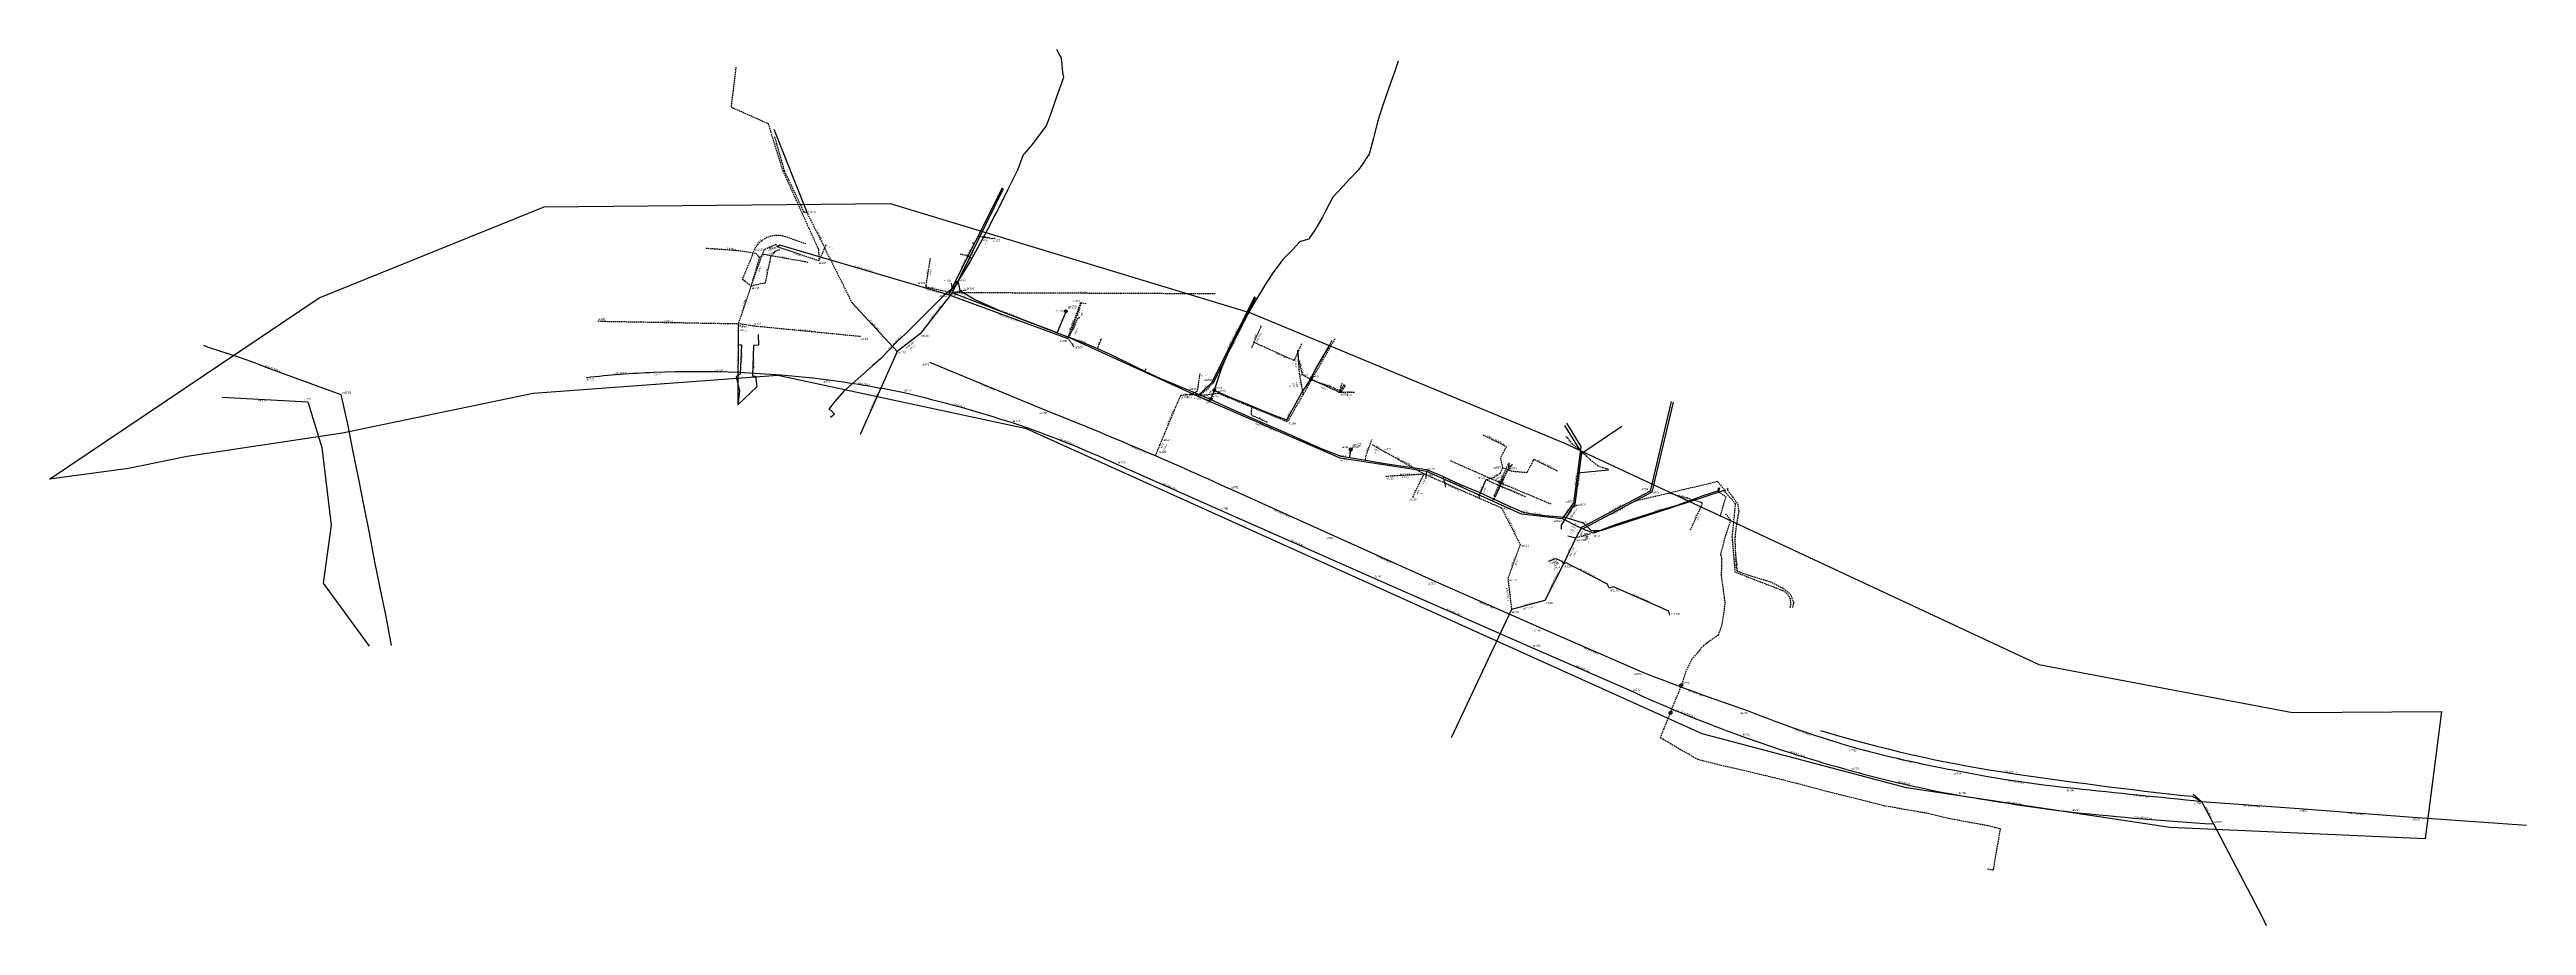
# Model space of a CAD drawing. Header units: metres. Extents: x 2810449 to 2811324, y 1183825 to 1184135.
import ezdxf

# ---------------------------------------------------------------- set-up
doc = ezdxf.new("R2010")
doc.units = ezdxf.units.M
doc.linetypes.add('DASHED', pattern=[0.75, 0.5, -0.25])
for name, color, linetype in [('Armatur_11', 7, 'Continuous'), ('bew_bauwerk', 7, 'Continuous'), ('bew_bauwerk_text', 7, 'Continuous'), ('bew_leitung', 7, 'Continuous'), ('bew_leitung_text', 7, 'Continuous'), ('Haltung--L-', 7, 'Continuous'), ('Haltung--T-', 7, 'Continuous'), ('Hausanschluss', 7, 'Continuous'), ('Hydrant', 7, 'Continuous'), ('Hydrant_1', 7, 'Continuous'), ('Normschacht--T-', 7, 'Continuous'), ('Normschacht--T-_125_4_0', 7, 'Continuous'), ('Normschacht--T-_125_5_0', 7, 'Continuous'), ('Normschacht--T-_125_5_1', 7, 'Continuous'), ('Normschacht--T-_125_7_0', 7, 'Continuous'), ('Normschacht--T-_125_7_1', 7, 'Continuous'), ('Normschacht--T-_137_5_0', 7, 'Continuous'), ('Normschacht--T-_137_5_1', 7, 'Continuous'), ('Normschacht--T-_142_5_0', 7, 'Continuous'), ('Normschacht--T-_142_5_1', 7, 'Continuous'), ('Normschacht--T-_STD', 7, 'Continuous'), ('Normschacht-Nummer--L-', 7, 'Continuous'), ('Sonderbauwerk--Fl-che-', 7, 'Continuous'), ('Spezialbauwerk', 7, 'Continuous'), ('Versickerungsanlage--T-_307_5_6', 7, 'Continuous'), ('Vorflutereinlauf--T-', 7, 'Continuous'), ('war_bauwerk', 7, 'Continuous'), ('war_bauwerk_text', 7, 'Continuous'), ('war_leitung', 7, 'Continuous'), ('war_leitung_text', 7, 'Continuous'), ('war_privat_bauwerk', 7, 'DASHED'), ('war_privat_bauwerk_text', 7, 'DASHED'), ('war_privat_leitung', 7, 'DASHED'), ('war_privat_leitung_text', 7, 'DASHED'), ('was-r_bauwerk', 7, 'Continuous'), ('was-r_bauwerk_text', 7, 'Continuous'), ('was-r_leitung', 7, 'Continuous'), ('was-r_leitung_text', 7, 'Continuous'), ('was-r_privat_bauwerk', 7, 'DASHED'), ('was-r_privat_bauwerk_text', 7, 'DASHED'), ('was-r_privat_leitung', 7, 'DASHED'), ('was-r_privat_leitung_text', 7, 'DASHED'), ('was_bauwerk', 7, 'Continuous'), ('was_bauwerk_text', 7, 'Continuous'), ('was_leitung', 7, 'Continuous'), ('was_leitung_text', 7, 'Continuous'), ('was_privat_bauwerk', 7, 'DASHED'), ('was_privat_bauwerk_text', 7, 'DASHED'), ('was_privat_leitung', 7, 'DASHED'), ('was_privat_leitung_text', 7, 'DASHED'), ('wkn_bauwerk', 7, 'Continuous'), ('wkn_bauwerk_text', 7, 'Continuous'), ('wkn_leitung', 7, 'Continuous'), ('wkn_leitung_text', 7, 'Continuous'), ('wkn_privat_bauwerk', 7, 'DASHED'), ('wkn_privat_bauwerk_text', 7, 'DASHED'), ('wkn_privat_leitung', 7, 'DASHED'), ('wkn_privat_leitung_text', 7, 'DASHED')]:
    doc.layers.add(name, color=color, linetype=linetype)
doc.layers.add('Projektgrenze', color=7, linetype='Continuous', true_color=0xff6347)
doc.styles.get("Standard").update_dxf_attribs({"font": 'simplex.shx'})

# ---------------------------------------------------------------- blocks, each defined once
blk = doc.blocks.new('Vorflutereinlauf--T-')
at = {"layer": 'Vorflutereinlauf--T-', "color": 6, "linetype": 'Continuous', "true_color": 0xff00ff, "const_width": 0.001}
blk.add_lwpolyline([(0.286, 0.06), (0.286, 0.382), (0.478, 0.382), (0.478, -0.382), (0.286, -0.382), (0.286, -0.058), (-0.478, -0.058), (-0.478, 0.06), (0.286, 0.06)], dxfattribs=at)
blk = doc.blocks.new('Versickerungsanlage--T-_307_5_6')
at = {"layer": 'Versickerungsanlage--T-_307_5_6', "color": 163, "linetype": 'Continuous', "true_color": 0x7e7ebd, "const_width": 0.001}
for points in [[(0.512, 0.002), (0.507, -0.068), (0.494, -0.135), (0.472, -0.198), (0.441, -0.257), (0.404, -0.312), (0.361, -0.361), (0.312, -0.404), (0.258, -0.441), (0.199, -0.471), (0.136, -0.493), (0.069, -0.507), (0.001, -0.511), (-0.069, -0.507), (-0.136, -0.494), (-0.199, -0.471), (-0.258, -0.441), (-0.312, -0.404), (-0.362, -0.361), (-0.405, -0.312), (-0.442, -0.257), (-0.472, -0.198), (-0.494, -0.135), (-0.508, -0.068), (-0.512, 0.002), (-0.508, 0.07), (-0.494, 0.136), (-0.472, 0.2), (-0.442, 0.259), (-0.405, 0.313), (-0.362, 0.362), (-0.312, 0.405), (-0.258, 0.442), (-0.199, 0.473), (-0.136, 0.494), (-0.069, 0.508), (0.001, 0.513), (0.069, 0.508), (0.136, 0.494), (0.199, 0.473), (0.258, 0.442), (0.312, 0.405), (0.361, 0.362), (0.404, 0.313), (0.441, 0.259), (0.472, 0.2), (0.493, 0.136), (0.508, 0.07), (0.512, 0.002)], [(0.459, 0.002), (0.455, 0.063), (0.444, 0.123), (0.423, 0.179), (0.396, 0.232), (0.363, 0.281), (0.324, 0.325), (0.28, 0.364), (0.231, 0.396), (0.178, 0.424), (0.122, 0.445), (0.062, 0.456), (0.001, 0.46), (-0.061, 0.456), (-0.122, 0.444), (-0.179, 0.424), (-0.232, 0.396), (-0.281, 0.364), (-0.325, 0.325), (-0.363, 0.281), (-0.396, 0.232), (-0.424, 0.179), (-0.444, 0.122), (-0.456, 0.063), (-0.46, 0.002), (-0.456, -0.06), (-0.444, -0.121), (-0.424, -0.178), (-0.396, -0.231), (-0.364, -0.28), (-0.325, -0.324), (-0.281, -0.363), (-0.232, -0.396), (-0.178, -0.423), (-0.122, -0.443), (-0.061, -0.455), (0.001, -0.459), (0.062, -0.455), (0.122, -0.443), (0.178, -0.423), (0.231, -0.395), (0.28, -0.362), (0.324, -0.324), (0.363, -0.28), (0.396, -0.231), (0.423, -0.178), (0.443, -0.121), (0.455, -0.06), (0.459, 0.002)]]:
    blk.add_lwpolyline(points, dxfattribs=at)
blk = doc.blocks.new('Normschacht--T-_137_5_0')
at = {"layer": 'Normschacht--T-_137_5_0', "color": 163, "linetype": 'Continuous', "true_color": 0x7e7ebd, "const_width": 0.001}
blk.add_lwpolyline([(0.419, -0.001), (0.416, -0.057), (0.405, -0.112), (0.386, -0.163), (0.361, -0.212), (0.331, -0.256), (0.296, -0.297), (0.256, -0.332), (0.211, -0.362), (0.163, -0.387), (0.111, -0.405), (0.056, -0.416), (0, -0.42), (-0.056, -0.416), (-0.111, -0.405), (-0.163, -0.386), (-0.212, -0.361), (-0.256, -0.332), (-0.296, -0.297), (-0.331, -0.256), (-0.361, -0.212), (-0.386, -0.163), (-0.405, -0.111), (-0.416, -0.057), (-0.419, 0), (-0.416, 0.056), (-0.405, 0.111), (-0.386, 0.163), (-0.361, 0.211), (-0.331, 0.255), (-0.296, 0.295), (-0.256, 0.331), (-0.211, 0.361), (-0.163, 0.385), (-0.111, 0.404), (-0.057, 0.415), (0, 0.419), (0.056, 0.415), (0.111, 0.404), (0.163, 0.386), (0.212, 0.361), (0.256, 0.331), (0.296, 0.296), (0.332, 0.255), (0.362, 0.211), (0.386, 0.163), (0.405, 0.111), (0.416, 0.056), (0.419, -0.001)], dxfattribs=at)
blk = doc.blocks.new('Normschacht--T-_125_7_0')
at = {"layer": 'Normschacht--T-_125_7_0', "color": 23, "linetype": 'Continuous', "true_color": 0xbd7e7e, "const_width": 0.001}
for points in [[(0.512, 0.002), (0.507, -0.068), (0.494, -0.135), (0.472, -0.198), (0.441, -0.257), (0.404, -0.312), (0.361, -0.361), (0.312, -0.404), (0.258, -0.441), (0.199, -0.471), (0.136, -0.493), (0.069, -0.507), (0.001, -0.511), (-0.069, -0.507), (-0.136, -0.494), (-0.199, -0.471), (-0.258, -0.441), (-0.312, -0.404), (-0.362, -0.361), (-0.405, -0.312), (-0.442, -0.257), (-0.472, -0.198), (-0.494, -0.135), (-0.508, -0.068), (-0.512, 0.002), (-0.508, 0.07), (-0.494, 0.136), (-0.472, 0.2), (-0.442, 0.259), (-0.405, 0.313), (-0.362, 0.362), (-0.312, 0.405), (-0.258, 0.442), (-0.199, 0.473), (-0.136, 0.494), (-0.069, 0.508), (0.001, 0.513), (0.069, 0.508), (0.136, 0.494), (0.199, 0.473), (0.258, 0.442), (0.312, 0.405), (0.361, 0.362), (0.404, 0.313), (0.441, 0.259), (0.472, 0.2), (0.493, 0.136), (0.508, 0.07), (0.512, 0.002)], [(0.459, 0.002), (0.455, 0.063), (0.444, 0.123), (0.423, 0.179), (0.396, 0.232), (0.363, 0.281), (0.324, 0.325), (0.28, 0.364), (0.231, 0.396), (0.178, 0.424), (0.122, 0.445), (0.062, 0.456), (0.001, 0.46), (-0.061, 0.456), (-0.122, 0.444), (-0.179, 0.424), (-0.232, 0.396), (-0.281, 0.364), (-0.325, 0.325), (-0.363, 0.281), (-0.396, 0.232), (-0.424, 0.179), (-0.444, 0.122), (-0.456, 0.063), (-0.46, 0.002), (-0.456, -0.06), (-0.444, -0.121), (-0.424, -0.178), (-0.396, -0.231), (-0.364, -0.28), (-0.325, -0.324), (-0.281, -0.363), (-0.232, -0.396), (-0.178, -0.423), (-0.122, -0.443), (-0.061, -0.455), (0.001, -0.459), (0.062, -0.455), (0.122, -0.443), (0.178, -0.423), (0.231, -0.395), (0.28, -0.362), (0.324, -0.324), (0.363, -0.28), (0.396, -0.231), (0.423, -0.178), (0.443, -0.121), (0.455, -0.06), (0.459, 0.002)]]:
    blk.add_lwpolyline(points, dxfattribs=at)
blk = doc.blocks.new('Normschacht--T-_125_4_0')
at = {"layer": 'Normschacht--T-_125_4_0', "color": 203, "linetype": 'Continuous', "true_color": 0xad7ebd, "const_width": 0.001}
for points in [[(0.512, 0.002), (0.507, -0.068), (0.494, -0.135), (0.472, -0.198), (0.441, -0.257), (0.404, -0.312), (0.361, -0.361), (0.312, -0.404), (0.258, -0.441), (0.199, -0.471), (0.136, -0.493), (0.069, -0.507), (0.001, -0.511), (-0.069, -0.507), (-0.136, -0.494), (-0.199, -0.471), (-0.258, -0.441), (-0.312, -0.404), (-0.362, -0.361), (-0.405, -0.312), (-0.442, -0.257), (-0.472, -0.198), (-0.494, -0.135), (-0.508, -0.068), (-0.512, 0.002), (-0.508, 0.07), (-0.494, 0.136), (-0.472, 0.2), (-0.442, 0.259), (-0.405, 0.313), (-0.362, 0.362), (-0.312, 0.405), (-0.258, 0.442), (-0.199, 0.473), (-0.136, 0.494), (-0.069, 0.508), (0.001, 0.513), (0.069, 0.508), (0.136, 0.494), (0.199, 0.473), (0.258, 0.442), (0.312, 0.405), (0.361, 0.362), (0.404, 0.313), (0.441, 0.259), (0.472, 0.2), (0.493, 0.136), (0.508, 0.07), (0.512, 0.002)], [(0.459, 0.002), (0.455, 0.063), (0.444, 0.123), (0.423, 0.179), (0.396, 0.232), (0.363, 0.281), (0.324, 0.325), (0.28, 0.364), (0.231, 0.396), (0.178, 0.424), (0.122, 0.445), (0.062, 0.456), (0.001, 0.46), (-0.061, 0.456), (-0.122, 0.444), (-0.179, 0.424), (-0.232, 0.396), (-0.281, 0.364), (-0.325, 0.325), (-0.363, 0.281), (-0.396, 0.232), (-0.424, 0.179), (-0.444, 0.122), (-0.456, 0.063), (-0.46, 0.002), (-0.456, -0.06), (-0.444, -0.121), (-0.424, -0.178), (-0.396, -0.231), (-0.364, -0.28), (-0.325, -0.324), (-0.281, -0.363), (-0.232, -0.396), (-0.178, -0.423), (-0.122, -0.443), (-0.061, -0.455), (0.001, -0.459), (0.062, -0.455), (0.122, -0.443), (0.178, -0.423), (0.231, -0.395), (0.28, -0.362), (0.324, -0.324), (0.363, -0.28), (0.396, -0.231), (0.423, -0.178), (0.443, -0.121), (0.455, -0.06), (0.459, 0.002)]]:
    blk.add_lwpolyline(points, dxfattribs=at)
blk = doc.blocks.new('Normschacht--T-_125_5_0')
at = {"layer": 'Normschacht--T-_125_5_0', "color": 163, "linetype": 'Continuous', "true_color": 0x7e7ebd, "const_width": 0.001}
for points in [[(0.512, 0.002), (0.507, -0.068), (0.494, -0.135), (0.472, -0.198), (0.441, -0.257), (0.404, -0.312), (0.361, -0.361), (0.312, -0.404), (0.258, -0.441), (0.199, -0.471), (0.136, -0.493), (0.069, -0.507), (0.001, -0.511), (-0.069, -0.507), (-0.136, -0.494), (-0.199, -0.471), (-0.258, -0.441), (-0.312, -0.404), (-0.362, -0.361), (-0.405, -0.312), (-0.442, -0.257), (-0.472, -0.198), (-0.494, -0.135), (-0.508, -0.068), (-0.512, 0.002), (-0.508, 0.07), (-0.494, 0.136), (-0.472, 0.2), (-0.442, 0.259), (-0.405, 0.313), (-0.362, 0.362), (-0.312, 0.405), (-0.258, 0.442), (-0.199, 0.473), (-0.136, 0.494), (-0.069, 0.508), (0.001, 0.513), (0.069, 0.508), (0.136, 0.494), (0.199, 0.473), (0.258, 0.442), (0.312, 0.405), (0.361, 0.362), (0.404, 0.313), (0.441, 0.259), (0.472, 0.2), (0.493, 0.136), (0.508, 0.07), (0.512, 0.002)], [(0.459, 0.002), (0.455, 0.063), (0.444, 0.123), (0.423, 0.179), (0.396, 0.232), (0.363, 0.281), (0.324, 0.325), (0.28, 0.364), (0.231, 0.396), (0.178, 0.424), (0.122, 0.445), (0.062, 0.456), (0.001, 0.46), (-0.061, 0.456), (-0.122, 0.444), (-0.179, 0.424), (-0.232, 0.396), (-0.281, 0.364), (-0.325, 0.325), (-0.363, 0.281), (-0.396, 0.232), (-0.424, 0.179), (-0.444, 0.122), (-0.456, 0.063), (-0.46, 0.002), (-0.456, -0.06), (-0.444, -0.121), (-0.424, -0.178), (-0.396, -0.231), (-0.364, -0.28), (-0.325, -0.324), (-0.281, -0.363), (-0.232, -0.396), (-0.178, -0.423), (-0.122, -0.443), (-0.061, -0.455), (0.001, -0.459), (0.062, -0.455), (0.122, -0.443), (0.178, -0.423), (0.231, -0.395), (0.28, -0.362), (0.324, -0.324), (0.363, -0.28), (0.396, -0.231), (0.423, -0.178), (0.443, -0.121), (0.455, -0.06), (0.459, 0.002)]]:
    blk.add_lwpolyline(points, dxfattribs=at)
blk = doc.blocks.new('Normschacht--T-_125_5_1')
at = {"layer": 'Normschacht--T-_125_5_1', "color": 5, "linetype": 'Continuous', "true_color": 0x0000ff, "const_width": 0.001}
for points in [[(0.512, 0.002), (0.507, -0.068), (0.494, -0.135), (0.472, -0.198), (0.441, -0.257), (0.404, -0.312), (0.361, -0.361), (0.312, -0.404), (0.258, -0.441), (0.199, -0.471), (0.136, -0.493), (0.069, -0.507), (0.001, -0.511), (-0.069, -0.507), (-0.136, -0.494), (-0.199, -0.471), (-0.258, -0.441), (-0.312, -0.404), (-0.362, -0.361), (-0.405, -0.312), (-0.442, -0.257), (-0.472, -0.198), (-0.494, -0.135), (-0.508, -0.068), (-0.512, 0.002), (-0.508, 0.07), (-0.494, 0.136), (-0.472, 0.2), (-0.442, 0.259), (-0.405, 0.313), (-0.362, 0.362), (-0.312, 0.405), (-0.258, 0.442), (-0.199, 0.473), (-0.136, 0.494), (-0.069, 0.508), (0.001, 0.513), (0.069, 0.508), (0.136, 0.494), (0.199, 0.473), (0.258, 0.442), (0.312, 0.405), (0.361, 0.362), (0.404, 0.313), (0.441, 0.259), (0.472, 0.2), (0.493, 0.136), (0.508, 0.07), (0.512, 0.002)], [(0.459, 0.002), (0.455, 0.063), (0.444, 0.123), (0.423, 0.179), (0.396, 0.232), (0.363, 0.281), (0.324, 0.325), (0.28, 0.364), (0.231, 0.396), (0.178, 0.424), (0.122, 0.445), (0.062, 0.456), (0.001, 0.46), (-0.061, 0.456), (-0.122, 0.444), (-0.179, 0.424), (-0.232, 0.396), (-0.281, 0.364), (-0.325, 0.325), (-0.363, 0.281), (-0.396, 0.232), (-0.424, 0.179), (-0.444, 0.122), (-0.456, 0.063), (-0.46, 0.002), (-0.456, -0.06), (-0.444, -0.121), (-0.424, -0.178), (-0.396, -0.231), (-0.364, -0.28), (-0.325, -0.324), (-0.281, -0.363), (-0.232, -0.396), (-0.178, -0.423), (-0.122, -0.443), (-0.061, -0.455), (0.001, -0.459), (0.062, -0.455), (0.122, -0.443), (0.178, -0.423), (0.231, -0.395), (0.28, -0.362), (0.324, -0.324), (0.363, -0.28), (0.396, -0.231), (0.423, -0.178), (0.443, -0.121), (0.455, -0.06), (0.459, 0.002)]]:
    blk.add_lwpolyline(points, dxfattribs=at)
blk = doc.blocks.new('Normschacht--T-_137_5_1')
at = {"layer": 'Normschacht--T-_137_5_1', "color": 5, "linetype": 'Continuous', "true_color": 0x0000ff, "const_width": 0.001}
blk.add_lwpolyline([(0.419, -0.001), (0.416, -0.057), (0.405, -0.112), (0.386, -0.163), (0.361, -0.212), (0.331, -0.256), (0.296, -0.297), (0.256, -0.332), (0.211, -0.362), (0.163, -0.387), (0.111, -0.405), (0.056, -0.416), (0, -0.42), (-0.056, -0.416), (-0.111, -0.405), (-0.163, -0.386), (-0.212, -0.361), (-0.256, -0.332), (-0.296, -0.297), (-0.331, -0.256), (-0.361, -0.212), (-0.386, -0.163), (-0.405, -0.111), (-0.416, -0.057), (-0.419, 0), (-0.416, 0.056), (-0.405, 0.111), (-0.386, 0.163), (-0.361, 0.211), (-0.331, 0.255), (-0.296, 0.295), (-0.256, 0.331), (-0.211, 0.361), (-0.163, 0.385), (-0.111, 0.404), (-0.057, 0.415), (0, 0.419), (0.056, 0.415), (0.111, 0.404), (0.163, 0.386), (0.212, 0.361), (0.256, 0.331), (0.296, 0.296), (0.332, 0.255), (0.362, 0.211), (0.386, 0.163), (0.405, 0.111), (0.416, 0.056), (0.419, -0.001)], dxfattribs=at)
blk = doc.blocks.new('Normschacht--T-_142_5_0')
at = {"layer": 'Normschacht--T-_142_5_0', "color": 163, "linetype": 'Continuous', "true_color": 0x7e7ebd, "const_width": 0.001}
blk.add_lwpolyline([(0.419, -0.001), (0.416, -0.057), (0.405, -0.112), (0.386, -0.163), (0.361, -0.212), (0.331, -0.256), (0.296, -0.297), (0.256, -0.332), (0.211, -0.362), (0.163, -0.387), (0.111, -0.405), (0.056, -0.416), (0, -0.42), (-0.056, -0.416), (-0.111, -0.405), (-0.163, -0.386), (-0.212, -0.361), (-0.256, -0.332), (-0.296, -0.297), (-0.331, -0.256), (-0.361, -0.212), (-0.386, -0.163), (-0.405, -0.111), (-0.416, -0.057), (-0.419, 0), (-0.416, 0.056), (-0.405, 0.111), (-0.386, 0.163), (-0.361, 0.211), (-0.331, 0.255), (-0.296, 0.295), (-0.256, 0.331), (-0.211, 0.361), (-0.163, 0.385), (-0.111, 0.404), (-0.057, 0.415), (0, 0.419), (0.056, 0.415), (0.111, 0.404), (0.163, 0.386), (0.212, 0.361), (0.256, 0.331), (0.296, 0.296), (0.332, 0.255), (0.362, 0.211), (0.386, 0.163), (0.405, 0.111), (0.416, 0.056), (0.419, -0.001)], dxfattribs=at)
blk = doc.blocks.new('Normschacht--T-_142_5_1')
at = {"layer": 'Normschacht--T-_142_5_1', "color": 5, "linetype": 'Continuous', "true_color": 0x0000ff, "const_width": 0.001}
blk.add_lwpolyline([(0.419, -0.001), (0.416, -0.057), (0.405, -0.112), (0.386, -0.163), (0.361, -0.212), (0.331, -0.256), (0.296, -0.297), (0.256, -0.332), (0.211, -0.362), (0.163, -0.387), (0.111, -0.405), (0.056, -0.416), (0, -0.42), (-0.056, -0.416), (-0.111, -0.405), (-0.163, -0.386), (-0.212, -0.361), (-0.256, -0.332), (-0.296, -0.297), (-0.331, -0.256), (-0.361, -0.212), (-0.386, -0.163), (-0.405, -0.111), (-0.416, -0.057), (-0.419, 0), (-0.416, 0.056), (-0.405, 0.111), (-0.386, 0.163), (-0.361, 0.211), (-0.331, 0.255), (-0.296, 0.295), (-0.256, 0.331), (-0.211, 0.361), (-0.163, 0.385), (-0.111, 0.404), (-0.057, 0.415), (0, 0.419), (0.056, 0.415), (0.111, 0.404), (0.163, 0.386), (0.212, 0.361), (0.256, 0.331), (0.296, 0.296), (0.332, 0.255), (0.362, 0.211), (0.386, 0.163), (0.405, 0.111), (0.416, 0.056), (0.419, -0.001)], dxfattribs=at)
blk = doc.blocks.new('Normschacht--T-_STD')
at = {"layer": 'Normschacht--T-_STD', "color": 80, "linetype": 'Continuous', "true_color": 0x3fff00, "const_width": 0.001}
blk.add_lwpolyline([(0.524, -0.001), (0.519, -0.071), (0.506, -0.139), (0.483, -0.204), (0.452, -0.265), (0.414, -0.32), (0.37, -0.371), (0.32, -0.414), (0.264, -0.452), (0.204, -0.483), (0.139, -0.506), (0.071, -0.52), (0, -0.524), (-0.071, -0.52), (-0.139, -0.506), (-0.203, -0.483), (-0.264, -0.452), (-0.319, -0.414), (-0.37, -0.371), (-0.414, -0.32), (-0.451, -0.265), (-0.483, -0.204), (-0.506, -0.139), (-0.519, -0.071), (-0.524, -0.001), (-0.519, 0.07), (-0.506, 0.138), (-0.483, 0.203), (-0.451, 0.264), (-0.414, 0.319), (-0.37, 0.369), (-0.319, 0.413), (-0.264, 0.451), (-0.203, 0.482), (-0.139, 0.505), (-0.071, 0.519), (0, 0.523), (0.071, 0.519), (0.139, 0.505), (0.204, 0.482), (0.264, 0.451), (0.32, 0.413), (0.37, 0.369), (0.414, 0.319), (0.452, 0.264), (0.483, 0.203), (0.506, 0.138), (0.519, 0.07), (0.524, -0.001)], dxfattribs=at)
blk = doc.blocks.new('Normschacht--T-_125_7_1')
at = {"layer": 'Normschacht--T-_125_7_1', "color": 1, "linetype": 'Continuous', "true_color": 0xff0000, "const_width": 0.001}
for points in [[(0.512, 0.002), (0.507, -0.068), (0.494, -0.135), (0.472, -0.198), (0.441, -0.257), (0.404, -0.312), (0.361, -0.361), (0.312, -0.404), (0.258, -0.441), (0.199, -0.471), (0.136, -0.493), (0.069, -0.507), (0.001, -0.511), (-0.069, -0.507), (-0.136, -0.494), (-0.199, -0.471), (-0.258, -0.441), (-0.312, -0.404), (-0.362, -0.361), (-0.405, -0.312), (-0.442, -0.257), (-0.472, -0.198), (-0.494, -0.135), (-0.508, -0.068), (-0.512, 0.002), (-0.508, 0.07), (-0.494, 0.136), (-0.472, 0.2), (-0.442, 0.259), (-0.405, 0.313), (-0.362, 0.362), (-0.312, 0.405), (-0.258, 0.442), (-0.199, 0.473), (-0.136, 0.494), (-0.069, 0.508), (0.001, 0.513), (0.069, 0.508), (0.136, 0.494), (0.199, 0.473), (0.258, 0.442), (0.312, 0.405), (0.361, 0.362), (0.404, 0.313), (0.441, 0.259), (0.472, 0.2), (0.493, 0.136), (0.508, 0.07), (0.512, 0.002)], [(0.459, 0.002), (0.455, 0.063), (0.444, 0.123), (0.423, 0.179), (0.396, 0.232), (0.363, 0.281), (0.324, 0.325), (0.28, 0.364), (0.231, 0.396), (0.178, 0.424), (0.122, 0.445), (0.062, 0.456), (0.001, 0.46), (-0.061, 0.456), (-0.122, 0.444), (-0.179, 0.424), (-0.232, 0.396), (-0.281, 0.364), (-0.325, 0.325), (-0.363, 0.281), (-0.396, 0.232), (-0.424, 0.179), (-0.444, 0.122), (-0.456, 0.063), (-0.46, 0.002), (-0.456, -0.06), (-0.444, -0.121), (-0.424, -0.178), (-0.396, -0.231), (-0.364, -0.28), (-0.325, -0.324), (-0.281, -0.363), (-0.232, -0.396), (-0.178, -0.423), (-0.122, -0.443), (-0.061, -0.455), (0.001, -0.459), (0.062, -0.455), (0.122, -0.443), (0.178, -0.423), (0.231, -0.395), (0.28, -0.362), (0.324, -0.324), (0.363, -0.28), (0.396, -0.231), (0.423, -0.178), (0.443, -0.121), (0.455, -0.06), (0.459, 0.002)]]:
    blk.add_lwpolyline(points, dxfattribs=at)
blk = doc.blocks.new('Spezialbauwerk')
at = {"layer": 'Spezialbauwerk', "color": 160, "linetype": 'Continuous', "true_color": 0x003fff, "const_width": 0.001}
for points in [[(-1.236, 0.644), (1.236, 0.644), (1.236, -0.64), (-1.236, -0.64), (-1.236, 0.644)], [(-1.152, -0.552), (1.152, -0.552), (1.152, 0.556), (-1.152, 0.556), (-1.152, -0.552)]]:
    blk.add_lwpolyline(points, dxfattribs=at)
blk = doc.blocks.new('Hausanschluss')
at = {"layer": 'Hausanschluss', "color": 160, "linetype": 'Continuous', "true_color": 0x003fff, "const_width": 0.001}
blk.add_lwpolyline([(0.024, 0), (0.024, -0.003), (0.023, -0.006), (0.022, -0.009), (0.021, -0.012), (0.019, -0.015), (0.017, -0.017), (0.015, -0.019), (0.012, -0.021), (0.009, -0.022), (0.006, -0.023), (0.003, -0.024), (0, -0.024), (-0.003, -0.024), (-0.006, -0.023), (-0.009, -0.022), (-0.012, -0.021), (-0.015, -0.019), (-0.017, -0.017), (-0.019, -0.015), (-0.021, -0.012), (-0.022, -0.009), (-0.023, -0.006), (-0.024, -0.003), (-0.024, 0), (-0.024, 0.003), (-0.023, 0.006), (-0.022, 0.009), (-0.021, 0.012), (-0.019, 0.015), (-0.017, 0.017), (-0.015, 0.019), (-0.012, 0.021), (-0.009, 0.022), (-0.006, 0.023), (-0.003, 0.024), (0, 0.024), (0.003, 0.024), (0.006, 0.023), (0.009, 0.022), (0.012, 0.021), (0.015, 0.019), (0.017, 0.017), (0.019, 0.015), (0.021, 0.012), (0.022, 0.009), (0.023, 0.006), (0.024, 0.003), (0.024, 0)], dxfattribs=at)
blk = doc.blocks.new('Hydrant_1')
at = {"layer": 'Hydrant_1', "color": 160, "linetype": 'Continuous', "true_color": 0x003fff, "const_width": 0.001}
for points in [[(0.539, 0), (0.534, -0.073), (0.52, -0.144), (0.497, -0.212), (0.466, -0.273), (0.427, -0.331), (0.382, -0.383), (0.329, -0.429), (0.271, -0.467), (0.21, -0.499), (0.142, -0.521), (0.072, -0.536), (-0.002, -0.541), (-0.074, -0.536), (-0.144, -0.521), (-0.212, -0.499), (-0.273, -0.467), (-0.331, -0.429), (-0.383, -0.383), (-0.429, -0.331), (-0.467, -0.273), (-0.499, -0.212), (-0.521, -0.144), (-0.536, -0.073), (-0.541, -0.002), (-0.536, 0.072), (-0.521, 0.142), (-0.499, 0.21), (-0.467, 0.271), (-0.429, 0.329), (-0.383, 0.381), (-0.331, 0.427), (-0.273, 0.466), (-0.212, 0.497), (-0.143, 0.52), (-0.074, 0.534), (0, 0.539), (0.072, 0.534), (0.142, 0.52), (0.21, 0.497), (0.271, 0.466), (0.329, 0.427), (0.382, 0.382), (0.427, 0.329), (0.466, 0.271), (0.497, 0.21), (0.52, 0.142), (0.534, 0.072), (0.539, 0)], [(0.331, -0.002), (0.327, 0.044), (0.319, 0.088), (0.305, 0.13), (0.285, 0.168), (0.261, 0.203), (0.235, 0.235), (0.203, 0.261), (0.168, 0.285), (0.129, 0.305), (0.088, 0.319), (0.044, 0.327), (-0.002, 0.331), (-0.046, 0.327), (-0.089, 0.319), (-0.13, 0.305), (-0.168, 0.285), (-0.203, 0.261), (-0.235, 0.235), (-0.263, 0.203), (-0.287, 0.168), (-0.306, 0.129), (-0.32, 0.088), (-0.327, 0.044), (-0.331, -0.002), (-0.327, -0.046), (-0.32, -0.089), (-0.306, -0.13), (-0.287, -0.168), (-0.262, -0.203), (-0.235, -0.235), (-0.203, -0.261), (-0.168, -0.285), (-0.13, -0.305), (-0.089, -0.318), (-0.046, -0.327), (-0.002, -0.331), (0.044, -0.327), (0.088, -0.318), (0.129, -0.305), (0.168, -0.285), (0.203, -0.261), (0.234, -0.235), (0.261, -0.203), (0.285, -0.168), (0.305, -0.13), (0.318, -0.089), (0.327, -0.046), (0.331, -0.002)]]:
    blk.add_lwpolyline(points, dxfattribs=at)
blk = doc.blocks.new('Armatur_11')
at = {"layer": 'Armatur_11', "color": 160, "linetype": 'Continuous', "true_color": 0x003fff, "const_width": 0.001}
for points in [[(0.377, 0.129), (0.374, 0.078), (0.364, 0.031), (0.348, -0.017), (0.325, -0.061), (0.299, -0.101), (0.267, -0.136), (0.231, -0.168), (0.19, -0.194), (0.146, -0.217), (0.1, -0.233), (0.051, -0.243), (-0.001, -0.246), (-0.052, -0.243), (-0.1, -0.233), (-0.148, -0.217), (-0.191, -0.194), (-0.232, -0.168), (-0.267, -0.136), (-0.299, -0.101), (-0.325, -0.061), (-0.348, -0.017), (-0.364, 0.031), (-0.374, 0.078), (-0.377, 0.129), (-0.374, 0.181), (-0.364, 0.231), (-0.348, 0.277), (-0.325, 0.321), (-0.299, 0.361), (-0.267, 0.397), (-0.232, 0.429), (-0.191, 0.455), (-0.148, 0.479), (-0.1, 0.495), (-0.052, 0.505), (-0.001, 0.508), (0.051, 0.505), (0.1, 0.495), (0.146, 0.479), (0.19, 0.455), (0.231, 0.429), (0.267, 0.397), (0.299, 0.361), (0.325, 0.321), (0.348, 0.277), (0.364, 0.231), (0.374, 0.181), (0.377, 0.129)], [(0.316, 0.129), (0.313, 0.173), (0.305, 0.213), (0.291, 0.252), (0.273, 0.289), (0.249, 0.323), (0.223, 0.354), (0.193, 0.38), (0.158, 0.403), (0.122, 0.422), (0.083, 0.435), (0.042, 0.444), (-0.001, 0.447), (-0.044, 0.444), (-0.084, 0.435), (-0.123, 0.422), (-0.161, 0.403), (-0.194, 0.38), (-0.223, 0.354), (-0.251, 0.323), (-0.273, 0.289), (-0.291, 0.252), (-0.305, 0.213), (-0.313, 0.173), (-0.316, 0.129), (-0.313, 0.087), (-0.304, 0.047), (-0.291, 0.007), (-0.273, -0.03), (-0.251, -0.064), (-0.223, -0.093), (-0.194, -0.12), (-0.161, -0.142), (-0.123, -0.161), (-0.084, -0.174), (-0.044, -0.183), (-0.001, -0.186), (0.042, -0.183), (0.083, -0.174), (0.122, -0.161), (0.158, -0.142), (0.193, -0.12), (0.223, -0.093), (0.249, -0.064), (0.273, -0.03), (0.291, 0.007), (0.304, 0.047), (0.313, 0.087), (0.316, 0.129)], [(-0.122, 0.886), (0.096, 0.886), (0.096, 1.051), (0.157, 1.051), (0.157, 0.637), (0.096, 0.637), (0.096, 0.825), (-0.122, 0.825), (-0.122, 0.637), (-0.183, 0.637), (-0.183, 1.051), (-0.122, 1.051), (-0.122, 0.886)]]:
    blk.add_lwpolyline(points, dxfattribs=at)

msp = doc.modelspace()

# ---------------------------------------------------------------- linework, layer by layer
at = {"layer": 'bew_bauwerk', "color": 80, "true_color": 0x55ff00}
msp.add_lwpolyline([(2810539.96, 1184010), (2810544.87, 1183993.86), (2810548.16, 1183966.4), (2810545.37, 1183945.88), (2810561.62, 1183923.6)], dxfattribs=at)
msp.add_lwpolyline([(2811123.59, 1183870.98, 0.011751), (2811163.81, 1183864.97)], format="xyb", dxfattribs=at)
at = {"layer": 'bew_leitung', "color": 92}
for points in [[(2810692.14, 1184037.63), (2810692, 1184008.96)], [(2810699.22, 1184033.81), (2810699.29, 1184030.03), (2810697.56, 1184029.92), (2810697.12, 1184019.21), (2810698.21, 1184019.08), (2810698.71, 1184015.3), (2810692, 1184008.96)], [(2810692.57, 1184030.18), (2810693.24, 1184030.1), (2810692.83, 1184019.74), (2810691.38, 1184018.79), (2810692.61, 1184013.85), (2810692, 1184008.96)], [(2810759.71, 1184024.04), (2810801.4, 1184006.8)], [(2810826.27, 1183987.86), (2810862.82, 1183971.6)], [(2810862.82, 1183971.6), (2810917.16, 1183947.57)], [(2810866.35, 1183979.08), (2810902.77, 1183962.59)], [(2810902.77, 1183962.59), (2810938.66, 1183946.45)], [(2810917.16, 1183947.57), (2810972.98, 1183923.01)], [(2810938.66, 1183946.45), (2810976.12, 1183930)], [(2810976.12, 1183930), (2811011.66, 1183914.52)], [(2810972.98, 1183923.01), (2811008.61, 1183907.46)], [(2811206.53, 1183871.37), (2811209.52, 1183868.76)], [(2811209.52, 1183868.76), (2811213.7, 1183860.79)], [(2811209.52, 1183868.76), (2811244.06, 1183866.21)], [(2811244.06, 1183866.21), (2811284.15, 1183863.21)], [(2811213.7, 1183860.79), (2811230.91, 1183827.92), (2811232.32, 1183824.93)], [(2811284.15, 1183863.21), (2811324.38, 1183860.34)]]:
    msp.add_lwpolyline(points, dxfattribs=at)
for points in [[(2810638.52, 1184018.65, -0.017566), (2810662.38, 1184020.49)], [(2810662.38, 1184020.49, -0.040286), (2810722.21, 1184018)], [(2810722.21, 1184018, -0.018224), (2810750.78, 1184013.28)], [(2810750.78, 1184013.28, -0.019894), (2810789.31, 1184002.54)], [(2810801.4, 1184006.8, -0.012863), (2810866.35, 1183979.08)], [(2810789.31, 1184002.54, -0.025493), (2810826.27, 1183987.86)], [(2811011.66, 1183914.52, 0.010229), (2811049.15, 1183900.76)], [(2811008.61, 1183907.46, 0.021972), (2811047.21, 1183891.75)], [(2811049.15, 1183900.76, 0.022624), (2811087.54, 1183887.57)], [(2811074.82, 1183893.86, 0.035019), (2811139.14, 1183879.19, 0.011196), (2811206.18, 1183870.58), (2811209.52, 1183868.76)], [(2811047.21, 1183891.75, 0.020518), (2811085.72, 1183879.6)], [(2811087.54, 1183887.57, 0.018597), (2811124.63, 1183879.34)], [(2811085.72, 1183879.6, 0.024272), (2811123.59, 1183870.98)], [(2811124.63, 1183879.34, 0.02323), (2811164.54, 1183873.43)], [(2811164.54, 1183873.43, 0.000192), (2811209.52, 1183868.76)], [(2811163.81, 1183864.97, 0.010043), (2811213.7, 1183860.79)]]:
    msp.add_lwpolyline(points, format="xyb", dxfattribs=at)
at = {"layer": 'Haltung--T-', "color": 171, "true_color": 0x8282ff}
for points in [[(2810704.7, 1184106.33), (2810716.34, 1184077.06)], [(2811013.99, 1183978.34), (2811014.08, 1183978.23)]]:
    msp.add_lwpolyline(points, dxfattribs=at)
at = {"layer": 'Projektgrenze', "color": 0}
msp.add_lwpolyline([(2810448.63, 1183982.7), (2810543.93, 1184046.77), (2810623.55, 1184078.88), (2810745.85, 1184080.1), (2810873.25, 1184041.41), (2810983.98, 1183995.5), (2811151.99, 1183917.19), (2811241.68, 1183900.25), (2811294.33, 1183900.52), (2811288.51, 1183855.54), (2811198.29, 1183859.51), (2811105.16, 1183873.53), (2811032.93, 1183892.71), (2810794.01, 1184000.4), (2810706.17, 1184019.31), (2810619.65, 1184012.97), (2810552.21, 1183998.97), (2810497.3, 1183990.7), (2810476.6, 1183986.4)], close=True, dxfattribs=at)
at = {"layer": 'Sonderbauwerk--Fl-che-', "color": 8, "true_color": 0x6e6e6e}
for points in [[(2810769.04, 1184052.31, -12.187772), (2810768.98, 1184052.16), (2810769.04, 1184052.31)], [(2810908.27, 1183993.48, -12.230624), (2810908.2, 1183993.33), (2810908.27, 1183993.48)], [(2811025.13, 1183910.1, -12.360001), (2811025.06, 1183909.95), (2811025.13, 1183910.1)], [(2811021.32, 1183900.35, -12.273254), (2811021.25, 1183900.2), (2811021.32, 1183900.35)]]:
    msp.add_lwpolyline(points, format="xyb", dxfattribs=at)
at = {"layer": 'war_leitung', "color": 160, "true_color": 0x0048ff}
for points in [[(2810785.43, 1184085.49), (2810766.47, 1184047.86)], [(2810766.47, 1184047.86), (2810706.86, 1184065.36), (2810706.03, 1184064.73)], [(2810808.77, 1184032.25), (2810766.47, 1184047.86)], [(2810875.07, 1184046.93), (2810860, 1184016.57)], [(2811021.96, 1184010.09), (2811014.55, 1183978.48)], [(2810956.46, 1183982.43), (2810954.03, 1183976.64), (2810954.25, 1183975.92)], [(2811014.55, 1183978.48), (2810991.2, 1183966.06), (2810990.42, 1183965.67)], [(2810985.45, 1183962.65), (2810988.29, 1183961.92)], [(2810990.42, 1183965.67), (2810988.41, 1183962.11)], [(2810978.65, 1183953.69), (2810981.15, 1183954.59), (2810983.55, 1183953.55), (2810983.88, 1183952.73)], [(2810988.29, 1183961.92), (2810983.88, 1183952.73)], [(2810983.88, 1183952.73), (2810977.34, 1183939.76)], [(2811000.09, 1183944.11), (2810999.42, 1183945.61), (2810984.82, 1183953.11), (2810983.88, 1183952.73)], [(2811021.54, 1183934.55), (2811021.1, 1183936.05), (2811001.58, 1183944.65), (2811000.09, 1183944.11)], [(2810965.54, 1183936.58), (2810944.22, 1183891.28)], [(2810977.34, 1183939.76), (2810965.54, 1183936.58)]]:
    msp.add_lwpolyline(points, dxfattribs=at)
at = {"layer": 'war_leitung', "color": 5, "true_color": 0x0000ff}
msp.add_lwpolyline([(2810509.65, 1184011.6), (2810539.96, 1184010)], dxfattribs=at)
at = {"layer": 'war_leitung', "color": 171, "true_color": 0x8282ff}
for points in [[(2810984.28, 1184001.63), (2810990.29, 1183992.01)], [(2810990.29, 1183992.01), (2810987.95, 1183973.85)], [(2810987.95, 1183973.85), (2810986.97, 1183972.54), (2810983.11, 1183966.38), (2810983.12, 1183964.94)], [(2810988.7, 1183973.5), (2810986.97, 1183972.54)]]:
    msp.add_lwpolyline(points, dxfattribs=at)
at = {"layer": 'war_privat_leitung', "color": 160, "true_color": 0x0048ff}
for points in [[(2810691.31, 1184128.3), (2810689.59, 1184114.21), (2810702.67, 1184108.36), (2810707.86, 1184091.69), (2810720.52, 1184063.83), (2810720.65, 1184059.83)], [(2810781.84, 1184067.67), (2810776.87, 1184068.5)], [(2810782.94, 1184067.69), (2810781.84, 1184067.67)], [(2810680.66, 1184064.34), (2810692.56, 1184063.47), (2810698.42, 1184062.52), (2810699.6, 1184061), (2810696.61, 1184050.93)], [(2810706.81, 1184063.78), (2810705.06, 1184063.12), (2810703.57, 1184061.14), (2810701.62, 1184051.95), (2810696.61, 1184050.93)], [(2810701.19, 1184063.68), (2810696.61, 1184050.93)], [(2810716.72, 1184059.3), (2810701.24, 1184062.06), (2810699.6, 1184061)], [(2810706.03, 1184064.73), (2810705.47, 1184065.61), (2810701.19, 1184063.68)], [(2810720.65, 1184059.83), (2810706.03, 1184064.73)], [(2810723.07, 1184065.46), (2810720.65, 1184059.83)], [(2810774.9, 1184066.38), (2810775.37, 1184065.52)], [(2810696.61, 1184050.93), (2810692.14, 1184037.63)], [(2810813.12, 1184044.95), (2810808.5, 1184032.35)], [(2810815.11, 1184044.66), (2810813.12, 1184044.95)], [(2810642.51, 1184038.51), (2810692.14, 1184037.63)], [(2810697.56, 1184036.76), (2810692.14, 1184037.63)], [(2810735.41, 1184033.05), (2810697.56, 1184036.76)], [(2810810.8, 1184029.31), (2810810.33, 1184030.35), (2810808.77, 1184032.25)], [(2810860, 1184016.57), (2810855.85, 1184012.7), (2810848.45, 1184012.24)], [(2810855.29, 1184019.94), (2810854.4, 1184013.76)], [(2810848.45, 1184012.24), (2810842.03, 1183996.89)], [(2810854.4, 1184013.76), (2810852.15, 1184012.47)], [(2810955.38, 1183998.37), (2810963.68, 1183994.27), (2810961.6, 1183990.13), (2810962.37, 1183986.62)], [(2810840.31, 1183992.77), (2810839.58, 1183990.98)], [(2810842.03, 1183996.89), (2810840.31, 1183992.77)], [(2810916.27, 1183994.92), (2810920.26, 1183992.61)], [(2810920.26, 1183992.61), (2810934.68, 1183984.54)], [(2810981.79, 1183985.48), (2810973.36, 1183989.65), (2810970.98, 1183984.95), (2810965.81, 1183985.4), (2810962.37, 1183986.62)], [(2810921.07, 1183983.74), (2810934.68, 1183984.54)], [(2810930.63, 1183976.48), (2810932.66, 1183980.51)], [(2810932.66, 1183980.51), (2810934.68, 1183984.54)], [(2810934.68, 1183984.54), (2810961.98, 1183972.52)], [(2810962.37, 1183986.62), (2810961.49, 1183984.67), (2810959.28, 1183983.18), (2810956.46, 1183982.43)], [(2810970.42, 1183976.37), (2810956.46, 1183982.43)], [(2810930.93, 1183976.16), (2810930.63, 1183976.48)], [(2810961.98, 1183972.52), (2810968.59, 1183959.53)], [(2811028.87, 1183964.81), (2811032.98, 1183973.96), (2811032.96, 1183974.35)], [(2810993.48, 1183963.31), (2810988.29, 1183961.92)], [(2810968.59, 1183959.53), (2810964.25, 1183947.51)], [(2810964.25, 1183947.51), (2810965.54, 1183936.58)]]:
    msp.add_lwpolyline(points, dxfattribs=at)
msp.add_lwpolyline([(2810716.01, 1184065.81), (2810708.86, 1184068.33, 0.446019), (2810697.07, 1184061.71), (2810693.56, 1184053.44), (2810696.61, 1184050.93)], format="xyb", dxfattribs=at)
at = {"layer": 'war_privat_leitung', "color": 171, "true_color": 0x8282ff}
for points in [[(2810767.45, 1184052), (2810767.8, 1184048.56)], [(2810772.71, 1184049.43), (2810767.8, 1184048.56)], [(2810877.03, 1184036.91), (2810874.57, 1184031.43), (2810874.48, 1184031.24), (2810873.6, 1184029.06)], [(2810891.27, 1184030.48), (2810888.62, 1184024.6), (2810874.39, 1184031.03)]]:
    msp.add_lwpolyline(points, dxfattribs=at)
at = {"layer": 'was-r_leitung', "color": 202, "true_color": 0xa900e6}
for points in [[(2810732.22, 1184045.23), (2810748.35, 1184027.75)], [(2810767.8, 1184048.56), (2810756.44, 1184034.07)], [(2810756.44, 1184034.07), (2810748.35, 1184027.75)], [(2810854.51, 1184011.99), (2810808.96, 1184032.74)], [(2810748.35, 1184027.75), (2810735.27, 1183998.45)], [(2810905, 1183990.12), (2810854.51, 1184011.99)], [(2810935.58, 1183985.43), (2810905, 1183990.12)], [(2811040.05, 1183978.48), (2810994.47, 1183963.54)], [(2810983.59, 1183968.64), (2810969.08, 1183970.33)], [(2810990.69, 1183965.06), (2810989.54, 1183965.61), (2810983.59, 1183968.64)], [(2810994.47, 1183963.54), (2810991.35, 1183964.75), (2810990.69, 1183965.06)]]:
    msp.add_lwpolyline(points, dxfattribs=at)
at = {"layer": 'was-r_leitung', "color": 160, "true_color": 0x0048ff}
for points in [[(2811022.66, 1184009.89), (2811015.11, 1183978.04)], [(2811015.11, 1183978.04), (2810991.44, 1183965.46), (2810990.69, 1183965.06)]]:
    msp.add_lwpolyline(points, dxfattribs=at)
at = {"layer": 'was-r_privat_leitung', "color": 181, "true_color": 0xa982e6}
for points in [[(2810704.98, 1184103.65), (2810708.35, 1184091.78), (2810715.31, 1184077.08), (2810716.34, 1184077.06)], [(2810716.34, 1184077.06), (2810732.22, 1184045.23)], [(2810760, 1184060.65), (2810758.49, 1184051.17)], [(2810758.49, 1184051.17), (2810758.41, 1184050.63), (2810767.8, 1184048.56)], [(2810860.72, 1184048.15), (2810767.8, 1184048.56)]]:
    msp.add_lwpolyline(points, dxfattribs=at)
at = {"layer": 'was-r_privat_leitung', "color": 11, "true_color": 0xff8282}
for points in [[(2810889.87, 1184028), (2810890.07, 1184025.54), (2810890.45, 1184019.99)], [(2810890.45, 1184019.99), (2810891.73, 1184013.15), (2810891.82, 1184012.6)]]:
    msp.add_lwpolyline(points, dxfattribs=at)
at = {"layer": 'was-r_privat_leitung', "color": 202, "true_color": 0xa900e6}
for points in [[(2810906.31, 1184016.1), (2810904.63, 1184013.35)], [(2810910, 1184013.33), (2810904.63, 1184013.35)], [(2811041.27, 1183978.47), (2811038.43, 1183981.8), (2811009.05, 1183974.82)], [(2811032.96, 1183974.35), (2811021.18, 1183977.7)]]:
    msp.add_lwpolyline(points, dxfattribs=at)
at = {"layer": 'was-r_privat_leitung', "color": 181, "true_color": 0xa982e6}
msp.add_lwpolyline([(2811064.03, 1183937.26, 0.391565), (2811061.5, 1183943.22), (2811044.67, 1183949.71), (2811043.59, 1183962.27), (2811044.76, 1183973.99), (2811040.68, 1183978.52), (2811040.05, 1183978.48)], format="xyb", dxfattribs=at)
at = {"layer": 'was_leitung', "color": 13}
for points in [[(2810785.84, 1184085.28), (2810767.8, 1184048.56)], [(2810808.96, 1184032.74), (2810767.8, 1184048.56)], [(2810874.64, 1184047.17), (2810859.59, 1184016.85)], [(2810503.1, 1184030.01), (2810504.67, 1184029.33), (2810515.02, 1184025.99), (2810520.44, 1184024.11), (2810525.49, 1184022.16), (2810551.65, 1184012.65)], [(2810859.59, 1184016.85), (2810854.51, 1184011.99)], [(2810551.65, 1184012.65), (2810554.02, 1184002.13), (2810555.9, 1183992.38), (2810557.88, 1183982.63), (2810559.8, 1183972.96), (2810561.71, 1183963.14), (2810563.51, 1183953.4), (2810565.47, 1183943.67), (2810567.49, 1183934.13), (2810569.37, 1183923.91)], [(2810969.08, 1183970.33), (2810935.58, 1183985.43)]]:
    msp.add_lwpolyline(points, dxfattribs=at)
at = {"layer": 'was_leitung', "color": 11, "true_color": 0xff8282}
for points in [[(2810984.99, 1184002.45), (2810990.03, 1183994.24), (2810989.65, 1183991.22)], [(2811004.52, 1184001.23), (2810989.65, 1183991.22)], [(2810989.65, 1183991.22), (2810987.47, 1183974.04)], [(2810999.8, 1183985.83), (2810988.84, 1183984.84)], [(2810983.59, 1183968.64), (2810987.47, 1183974.04)]]:
    msp.add_lwpolyline(points, dxfattribs=at)
at = {"layer": 'was_privat_leitung', "color": 13}
for points in [[(2810813.35, 1184044.86), (2810808.96, 1184032.74)], [(2810812.87, 1184039.73), (2810812.19, 1184039.63), (2810808.96, 1184032.74)], [(2810964.6, 1183988.48), (2810964.58, 1183988.13), (2810964.47, 1183986.83)], [(2810935.25, 1183982.78), (2810935.58, 1183985.43)], [(2810964.47, 1183986.83), (2810959.24, 1183975.52), (2810958.83, 1183975.16), (2810958.68, 1183975.02)], [(2810965.92, 1183987.82), (2810965.65, 1183987.64), (2810964.47, 1183986.83)]]:
    msp.add_lwpolyline(points, dxfattribs=at)
at = {"layer": 'was_privat_leitung', "color": 181, "true_color": 0xa982e6}
for points in [[(2810903.07, 1184032.27), (2810886.29, 1184002.93)], [(2810904.63, 1184013.35), (2810896.73, 1184017.01), (2810894.83, 1184017.86)], [(2810861.79, 1184012.97), (2810854.51, 1184011.99)], [(2810886.29, 1184002.93), (2810861.79, 1184012.97)]]:
    msp.add_lwpolyline(points, dxfattribs=at)
at = {"layer": 'was_privat_leitung', "color": 171, "true_color": 0x8282ff}
for points in [[(2810905.54, 1184016.59), (2810904.63, 1184013.35)], [(2810873.79, 1184005.17), (2810873.57, 1184005.77), (2810873.72, 1184008.08)], [(2810879.24, 1184002.71), (2810873.79, 1184005.17)]]:
    msp.add_lwpolyline(points, dxfattribs=at)
at = {"layer": 'wkn_bauwerk', "color": 3}
for points in [[(2810807.57, 1184042.29, -12.230446), (2810807.5, 1184042.14), (2810807.57, 1184042.29)], [(2810858.73, 1184011.3, -12.188653), (2810858.66, 1184011.15), (2810858.73, 1184011.3)], [(2810860.02, 1184014.39, -12.187948), (2810859.95, 1184014.24), (2810860.02, 1184014.39)]]:
    msp.add_lwpolyline(points, format="xyb", dxfattribs=at)
at = {"layer": 'wkn_leitung', "color": 3}
for points in [[(2810804.65, 1184134.51), (2810804.84, 1184134.15), (2810805.32, 1184133.27), (2810805.58, 1184132.8), (2810806.26, 1184131.54), (2810806.3, 1184131.15), (2810806.38, 1184130.39), (2810806.81, 1184126.46), (2810807.08, 1184124.59), (2810804.37, 1184117.04), (2810802.54, 1184111.59), (2810801.84, 1184109.7), (2810801.03, 1184107.52), (2810798.1, 1184103.67), (2810796.03, 1184100.94), (2810793.78, 1184098.34), (2810793.2, 1184097.68), (2810792.85, 1184097.27), (2810790.84, 1184091.91), (2810787.28, 1184084.85), (2810783.99, 1184078.09), (2810783.4, 1184077.02), (2810782.78, 1184075.91), (2810781.21, 1184072.67), (2810778.28, 1184067.19), (2810774.67, 1184060.65), (2810774.23, 1184059.85), (2810769.45, 1184052.04), (2810769.34, 1184051.86)], [(2810925.4, 1184130.39), (2810925.31, 1184130.1), (2810924.97, 1184128.99), (2810924.64, 1184127.98), (2810924.55, 1184127.7), (2810924.46, 1184127.45), (2810923.17, 1184123.87), (2810922.85, 1184122.94), (2810921.71, 1184119.62), (2810921.56, 1184119.19), (2810920, 1184114.84), (2810920, 1184114.83), (2810918.15, 1184108.93), (2810917.1, 1184104.56), (2810916.77, 1184103.18), (2810915.24, 1184097.55), (2810914.67, 1184096.75), (2810914.24, 1184096.12), (2810914.08, 1184095.89), (2810913.5, 1184095.05), (2810912.82, 1184094.06), (2810911.44, 1184092.05), (2810908.3, 1184088.75), (2810905.85, 1184086.11), (2810902.34, 1184082.39), (2810901.04, 1184079.83), (2810899.91, 1184077.59), (2810898.67, 1184075.3), (2810896.81, 1184072.07), (2810895.75, 1184070.36), (2810895.43, 1184069.83), (2810894.15, 1184067.92), (2810893.86, 1184067.49), (2810890.87, 1184066.67), (2810890.59, 1184066.38), (2810887.99, 1184063.64), (2810887.17, 1184062.75), (2810884.64, 1184060.26), (2810881.29, 1184055.68), (2810878.53, 1184051.54), (2810875.32, 1184046.25), (2810872.18, 1184040.76), (2810869.6, 1184035.76), (2810867.53, 1184032.21), (2810866.22, 1184029.29), (2810864.16, 1184024.68), (2810862.98, 1184021.92), (2810861.28, 1184016.64), (2810860.54, 1184014.5), (2810860.38, 1184013.97), (2810860.3, 1184013.69), (2810859.26, 1184011.19), (2810859.13, 1184010.9)], [(2810769.34, 1184051.86), (2810768, 1184050.15), (2810764.84, 1184047.55), (2810763.67, 1184046.35), (2810757.31, 1184039.99), (2810754.35, 1184037.14), (2810751.28, 1184034.04), (2810748.15, 1184031.24), (2810745.62, 1184028.55), (2810742.47, 1184025.25), (2810739.6, 1184022.73), (2810729.32, 1184013.69), (2810726.2, 1184009.99), (2810724.13, 1184007.46), (2810724.92, 1184007.02), (2810726.2, 1184005.67), (2810724.73, 1184004.42)], [(2810769.45, 1184052.04), (2810769.69, 1184051.92), (2810770.02, 1184051.76), (2810770.42, 1184049.36), (2810776.05, 1184046), (2810785.37, 1184041.93), (2810796.13, 1184037.8), (2810803.93, 1184034.81), (2810804.91, 1184034.44), (2810813.89, 1184031.07), (2810819.16, 1184028.8), (2810824.1, 1184026.67), (2810832.91, 1184022.27), (2810835.9, 1184020.87), (2810841.38, 1184018.3), (2810850.02, 1184014.74), (2810858.53, 1184011.15), (2810858.82, 1184011.03), (2810859.13, 1184010.9), (2810859.39, 1184010.79)], [(2810804.91, 1184034.44), (2810804.99, 1184034.64), (2810807.86, 1184041.36), (2810808.01, 1184042.02), (2810808.04, 1184042.15), (2810808.12, 1184042.51)], [(2810860.38, 1184013.97), (2810860.5, 1184013.94), (2810861.51, 1184013.69), (2810866.55, 1184011.43), (2810871.99, 1184009.29), (2810877.69, 1184006.81), (2810882.21, 1184005), (2810886.05, 1184003.62), (2810888.72, 1184008.33), (2810891.32, 1184013.03), (2810894.29, 1184017.71), (2810894.44, 1184017.97), (2810894.48, 1184018.05), (2810894.74, 1184018.53), (2810896.45, 1184021.88), (2810898.29, 1184025.04), (2810901.02, 1184029.7), (2810901.97, 1184031.56), (2810902.03, 1184031.68)], [(2810858.82, 1184011.03), (2810858.72, 1184010.82), (2810858.5, 1184010.27), (2810854.51, 1184011.99)], [(2810859.39, 1184010.79), (2810860.08, 1184010.5), (2810864.31, 1184008.44), (2810874.7, 1184003.9), (2810885.26, 1183999.23), (2810897.68, 1183993.79), (2810905.18, 1183990.77), (2810908.24, 1183990.27), (2810913.17, 1183989.45), (2810913.91, 1183989.33), (2810921.51, 1183988.11), (2810929.71, 1183986.9), (2810935.52, 1183986.08), (2810940.12, 1183984.2), (2810941.65, 1183983.49), (2810947.14, 1183980.94), (2810954.36, 1183977.96)], [(2810908.24, 1183990.27), (2810908.31, 1183990.68), (2810908.85, 1183993.28), (2810908.79, 1183993.71)], [(2810954.36, 1183977.96), (2810958.34, 1183976.02), (2810959.19, 1183975.65), (2810960.21, 1183975.19), (2810962.07, 1183974.31), (2810969.87, 1183970.9), (2810977.29, 1183969.88), (2810984.37, 1183969.19), (2810990.84, 1183967.18), (2810993.69, 1183964.58), (2810994.84, 1183964.49), (2810995.16, 1183964.46)], [(2811039.13, 1183979.33), (2811038.96, 1183979.11), (2811038.41, 1183978.39), (2811033.19, 1183976.81), (2811024.28, 1183973.47), (2811018.12, 1183971.61), (2811007.55, 1183968.33), (2811002.12, 1183966.48), (2810996.65, 1183964.37), (2810995.16, 1183964.46)]]:
    msp.add_lwpolyline(points, dxfattribs=at)
at = {"layer": 'wkn_privat_bauwerk', "color": 3}
msp.add_lwpolyline([(2810894.17, 1184018.37, -12.188653), (2810894.1, 1184018.22), (2810894.17, 1184018.37)], format="xyb", dxfattribs=at)
at = {"layer": 'wkn_privat_leitung', "color": 3}
for points in [[(2810774.67, 1184060.65), (2810774.59, 1184060.71), (2810773.62, 1184061.35), (2810773.25, 1184061.52), (2810770.64, 1184062.19)], [(2810819.16, 1184028.8), (2810819.43, 1184029.44), (2810820.46, 1184032.08), (2810820.54, 1184032.33)], [(2810894.44, 1184017.97), (2810894.33, 1184018.03), (2810891.68, 1184019.5), (2810890.27, 1184024.99), (2810890.02, 1184028.32)], [(2810835.9, 1184020.87), (2810836.13, 1184021.3), (2810836.52, 1184022.04)], [(2810894.44, 1184017.97), (2810894.54, 1184017.91), (2810895.1, 1184017.72), (2810900.22, 1184015.89), (2810905.56, 1184013.73), (2810906.6, 1184015.47), (2810906.81, 1184015.88)], [(2810984.75, 1183997.66), (2810984.92, 1183997.59), (2810985.33, 1183997.26), (2810986.87, 1183995.3), (2810991.31, 1183991.51), (2810993.36, 1183989.6), (2810996.04, 1183987.38), (2810997.64, 1183986.84), (2810999.75, 1183986.22), (2810999.85, 1183986.21)], [(2810913.91, 1183989.33), (2810913.96, 1183989.76), (2810914.08, 1183990.81), (2810916.15, 1183996.66)], [(2810943.81, 1183989.26), (2810961.29, 1183981.56), (2810962.41, 1183981.08), (2810979.41, 1183973.96)], [(2810959.19, 1183975.65), (2810959.68, 1183976.69), (2810959.47, 1183976.82), (2810959.43, 1183976.87), (2810962.05, 1183982.63), (2810963.76, 1183986.83), (2810964.63, 1183988.09), (2810964.65, 1183988.43), (2810964.65, 1183988.46)], [(2810941.65, 1183983.49), (2810941.55, 1183983.29), (2810941.42, 1183983), (2810941.73, 1183981.81), (2810942.29, 1183979.6)], [(2810959.68, 1183976.69), (2810959.93, 1183976.61), (2810959.93, 1183976.67), (2810962.55, 1183982.35), (2810963.82, 1183985.09), (2810965.61, 1183987.57), (2810965.9, 1183987.81), (2810965.93, 1183987.83)], [(2811039.13, 1183979.33), (2811038.93, 1183979.49), (2811038.85, 1183979.55), (2811038.73, 1183979.4), (2811038.68, 1183979.34), (2811038.47, 1183979.07), (2811039.02, 1183978.58), (2811038.94, 1183978.49), (2811038.77, 1183978.29), (2811041.33, 1183976.46), (2811040.28, 1183973.14), (2811039.49, 1183970.32), (2811039.27, 1183969.51)], [(2811041.78, 1183979.59), (2811041.84, 1183979.35), (2811041.91, 1183978.78), (2811045.5, 1183973.96), (2811045.85, 1183971.4), (2811044.86, 1183965.46), (2811044.46, 1183961.49), (2811044.72, 1183956), (2811045.25, 1183950.23), (2811049.23, 1183948.81), (2811056.96, 1183946.43), (2811061.04, 1183944.42), (2811064.09, 1183942.13), (2811065.29, 1183938.98), (2811065.16, 1183938.49), (2811064.76, 1183937.07)], [(2810994.84, 1183964.49), (2810994.82, 1183964.15), (2810994.81, 1183963.86), (2810994.47, 1183963.54)], [(2811041.13, 1183970.4), (2811043.03, 1183968.17), (2811041.15, 1183962.76), (2811039.42, 1183956.11), (2811039.82, 1183954.51), (2811039.8, 1183952.15), (2811039.64, 1183948.82), (2811040.31, 1183943.9), (2811040.99, 1183938.7), (2811039.92, 1183931.44), (2811038.56, 1183927.55), (2811033.45, 1183923.88), (2811029.26, 1183919), (2811027.2, 1183914.8), (2811025.86, 1183910.62), (2811025.55, 1183909.84), (2811021.92, 1183900.87), (2811021.45, 1183899.66), (2811019.35, 1183894.38), (2811018.12, 1183891.35), (2811019.06, 1183890.85), (2811025.05, 1183887.28), (2811031.39, 1183883.66), (2811039.57, 1183881.6), (2811044.79, 1183880.45), (2811055.54, 1183877.91), (2811066.57, 1183875.17), (2811078.14, 1183872.08), (2811089.7, 1183869.25), (2811097.17, 1183867.32), (2811112.84, 1183864.61), (2811120.59, 1183862.74), (2811128.21, 1183861.3), (2811133.92, 1183860.3), (2811138.27, 1183859.16), (2811138.33, 1183859.14), (2811136.91, 1183851.06), (2811135.81, 1183844.44), (2811133.84, 1183844.78)], [(2811025.63, 1183909.81), (2811025.57, 1183909.83), (2811025.55, 1183909.84)]]:
    msp.add_lwpolyline(points, dxfattribs=at)

# ---------------------------------------------------------------- block references
at = {"layer": 'bew_bauwerk', "color": 82, "lineweight": 0}
msp.add_blockref('Normschacht--T-_142_5_1', (2810759.71, 1184024.04), dxfattribs=at)
at = {"layer": 'bew_bauwerk', "color": 80, "lineweight": 0}
for p in [(2810638.52, 1184018.65), (2810662.38, 1184020.49), (2810722.21, 1184018), (2810750.78, 1184013.28), (2810801.4, 1184006.8), (2810789.31, 1184002.54), (2810826.27, 1183987.86), (2810862.82, 1183971.6), (2810866.35, 1183979.08), (2810902.77, 1183962.59), (2810917.16, 1183947.57), (2810938.66, 1183946.45), (2810976.12, 1183930), (2810972.98, 1183923.01), (2811011.66, 1183914.52), (2811008.61, 1183907.46), (2811049.15, 1183900.76), (2811047.21, 1183891.75), (2811087.54, 1183887.57), (2811085.72, 1183879.6), (2811124.63, 1183879.34), (2811123.59, 1183870.98), (2811244.06, 1183866.21), (2811284.15, 1183863.21)]:
    msp.add_blockref('Normschacht--T-_STD', p, dxfattribs=at)
at = {"layer": 'bew_bauwerk', "color": 5, "lineweight": 0}
for name, p in [('Normschacht--T-_142_5_1', (2811164.54, 1183873.43)), ('Normschacht--T-_137_5_1', (2811209.52, 1183868.76)), ('Normschacht--T-_142_5_1', (2811163.81, 1183864.97)), ('Normschacht--T-_137_5_1', (2811213.7, 1183860.79))]:
    msp.add_blockref(name, p, dxfattribs=at)
at = {"layer": 'Hydrant', "color": 160, "lineweight": 0, "rotation": 350.7202}
msp.add_blockref('Hydrant_1', (2810908.79, 1183993.71), dxfattribs=at)
at = {"layer": 'Normschacht--T-', "color": 173, "lineweight": 0}
msp.add_blockref('Normschacht--T-_137_5_0', (2811013.99, 1183978.34), dxfattribs=at)
at = {"layer": 'Normschacht--T-', "color": 13, "lineweight": 0}
msp.add_blockref('Normschacht--T-_125_7_0', (2810990.28, 1183966.39), dxfattribs=at)
at = {"layer": 'Spezialbauwerk', "color": 250, "lineweight": 0, "rotation": 350.7202}
msp.add_blockref('Spezialbauwerk', (2810908.71, 1183993.21), dxfattribs=at)
at = {"layer": 'Vorflutereinlauf--T-', "color": 6, "lineweight": 0, "rotation": 269.6903}
msp.add_blockref('Vorflutereinlauf--T-', (2810983.12, 1183964.94), dxfattribs=at)
at = {"layer": 'war_bauwerk', "color": 173, "lineweight": 0}
for name, p in [('Normschacht--T-_142_5_0', (2810706.03, 1184064.73)), ('Normschacht--T-_125_5_0', (2810766.47, 1184047.86)), ('Normschacht--T-_137_5_0', (2810988.7, 1183973.5))]:
    msp.add_blockref(name, p, dxfattribs=at)
at = {"layer": 'war_bauwerk', "color": 13, "lineweight": 0, "rotation": 270}
msp.add_blockref('Normschacht--T-_125_7_0', (2810859.59, 1184016.85), dxfattribs=at)
at = {"layer": 'war_bauwerk', "color": 5, "lineweight": 0}
for name, p in [('Normschacht--T-_125_5_1', (2810539.96, 1184010)), ('Normschacht--T-_137_5_1', (2810978.65, 1183953.69)), ('Normschacht--T-_137_5_1', (2811000.09, 1183944.11)), ('Normschacht--T-_142_5_1', (2811021.54, 1183934.55))]:
    msp.add_blockref(name, p, dxfattribs=at)
at = {"layer": 'war_bauwerk', "color": 5, "lineweight": 0, "rotation": 270}
for p in [(2810988.29, 1183961.92), (2810983.88, 1183952.73), (2810977.34, 1183939.76)]:
    msp.add_blockref('Normschacht--T-_125_5_1', p, dxfattribs=at)
at = {"layer": 'war_privat_bauwerk', "color": 173, "lineweight": 0}
for name, p in [('Normschacht--T-_142_5_0', (2810781.84, 1184067.67)), ('Normschacht--T-_125_5_0', (2810701.19, 1184063.68)), ('Normschacht--T-_142_5_0', (2810720.65, 1184059.83)), ('Normschacht--T-_125_5_0', (2810696.61, 1184050.93)), ('Normschacht--T-_137_5_0', (2810767.45, 1184052)), ('Normschacht--T-_137_5_0', (2810772.71, 1184049.43)), ('Normschacht--T-_142_5_0', (2810642.51, 1184038.51)), ('Normschacht--T-_125_5_0', (2810692.14, 1184037.63)), ('Normschacht--T-_142_5_0', (2810697.56, 1184036.76)), ('Normschacht--T-_125_5_0', (2810735.41, 1184033.05)), ('Normschacht--T-_125_5_0', (2810808.77, 1184032.25)), ('Normschacht--T-_137_5_0', (2810810.8, 1184029.31)), ('Versickerungsanlage--T-_307_5_6', (2810873.6, 1184029.06)), ('Normschacht--T-_137_5_0', (2810854.4, 1184013.76))]:
    msp.add_blockref(name, p, dxfattribs=at)
at = {"layer": 'war_privat_bauwerk', "color": 13, "lineweight": 0, "rotation": 270}
msp.add_blockref('Normschacht--T-_125_7_0', (2810813.35, 1184044.86), dxfattribs=at)
at = {"layer": 'war_privat_bauwerk', "color": 5, "lineweight": 0}
for name, p in [('Normschacht--T-_137_5_0', (2810848.45, 1184012.24)), ('Normschacht--T-_125_5_0', (2810842.03, 1183996.89)), ('Normschacht--T-_125_5_0', (2810840.31, 1183992.77)), ('Normschacht--T-_137_5_1', (2810956.46, 1183982.43))]:
    msp.add_blockref(name, p, dxfattribs=at)
at = {"layer": 'war_privat_bauwerk', "color": 190, "lineweight": 0}
for name, p in [('Normschacht--T-_137_5_0', (2810920.26, 1183992.61)), ('Normschacht--T-_137_5_0', (2810921.07, 1183983.74)), ('Normschacht--T-_125_5_0', (2810934.68, 1183984.54)), ('Normschacht--T-_125_5_0', (2810930.63, 1183976.48)), ('Normschacht--T-_125_5_0', (2810964.25, 1183947.51))]:
    msp.add_blockref(name, p, dxfattribs=at)
at = {"layer": 'war_privat_bauwerk', "color": 190, "lineweight": 0, "rotation": 270}
for p in [(2810961.98, 1183972.52), (2810968.59, 1183959.53)]:
    msp.add_blockref('Normschacht--T-_125_5_0', p, dxfattribs=at)
at = {"layer": 'war_privat_bauwerk', "color": 5, "lineweight": 0, "rotation": 270}
msp.add_blockref('Normschacht--T-_125_5_1', (2810965.54, 1183936.58), dxfattribs=at)
at = {"layer": 'was-r_bauwerk', "color": 203, "lineweight": 0}
for p in [(2810758.22, 1184051.21), (2810756.44, 1184034.07), (2810748.35, 1184027.75), (2810854.51, 1184011.99), (2810905, 1183990.12), (2810969.08, 1183970.33), (2810983.59, 1183968.64), (2810994.47, 1183963.54)]:
    msp.add_blockref('Normschacht--T-_125_4_0', p, dxfattribs=at)
at = {"layer": 'was-r_bauwerk', "color": 13, "lineweight": 0}
msp.add_blockref('Normschacht--T-_125_7_0', (2811015.11, 1183978.04), dxfattribs=at)
at = {"layer": 'was-r_privat_bauwerk', "color": 203, "lineweight": 0}
for p in [(2810716.34, 1184077.06), (2810767.8, 1184048.56)]:
    msp.add_blockref('Normschacht--T-_125_4_0', p, dxfattribs=at)
at = {"layer": 'was-r_privat_bauwerk', "color": 13, "lineweight": 0}
msp.add_blockref('Normschacht--T-_125_7_0', (2810890.45, 1184019.99), dxfattribs=at)
at = {"layer": 'was_bauwerk', "color": 1, "lineweight": 0}
msp.add_blockref('Normschacht--T-_125_7_1', (2810551.65, 1184012.65), dxfattribs=at)
at = {"layer": 'was_bauwerk', "color": 203, "lineweight": 0}
msp.add_blockref('Normschacht--T-_125_4_0', (2810935.58, 1183985.43), dxfattribs=at)
at = {"layer": 'was_bauwerk', "color": 13, "lineweight": 0}
msp.add_blockref('Normschacht--T-_125_7_0', (2810987.47, 1183974.04), dxfattribs=at)
at = {"layer": 'was_privat_bauwerk', "color": 203, "lineweight": 0}
for p in [(2810861.79, 1184012.97), (2810904.63, 1184013.35), (2810886.29, 1184002.93)]:
    msp.add_blockref('Normschacht--T-_125_4_0', p, dxfattribs=at)
at = {"layer": 'was_privat_bauwerk', "color": 13, "lineweight": 0}
msp.add_blockref('Normschacht--T-_125_7_0', (2810964.47, 1183986.83), dxfattribs=at)
at = {"layer": 'wkn_bauwerk', "color": 250, "lineweight": 0, "rotation": 58.5324}
msp.add_blockref('Spezialbauwerk', (2810769.48, 1184052.04), dxfattribs=at)
at = {"layer": 'wkn_bauwerk', "color": 3, "lineweight": 0}
for name, p, rotation in [('Spezialbauwerk', (2810808.01, 1184042.02), 339.4305), ('Hydrant_1', (2810808.12, 1184042.51), 339.4305), ('Spezialbauwerk', (2810860.46, 1184014.12), 73.20350000000002), ('Spezialbauwerk', (2810859.17, 1184011.03), 65.85777777777777)]:
    msp.add_blockref(name, p, dxfattribs=dict(at, rotation=rotation))
at = {"layer": 'wkn_leitung', "color": 3, "lineweight": 0}
for p, rotation in [((2810991.31, 1183991.51), 318.2714), ((2810993.36, 1183989.6), 318.6948), ((2810996.04, 1183987.38), 330.8562999999999), ((2810997.64, 1183986.84), 342.4856), ((2810999.75, 1183986.22), 348.9552)]:
    msp.add_blockref('Hausanschluss', p, dxfattribs=dict(at, rotation=rotation))
at = {"layer": 'wkn_privat_bauwerk', "color": 3, "lineweight": 0}
for name, p, rotation in [('Spezialbauwerk', (2810894.61, 1184018.1), 61.54549999999999), ('Armatur_11', (2810916.15, 1183996.66), 70.5132)]:
    msp.add_blockref(name, p, dxfattribs=dict(at, rotation=rotation))
at = {"layer": 'wkn_privat_bauwerk', "color": 173, "lineweight": 0}
msp.add_blockref('Normschacht--T-_125_5_0', (2810962.37, 1183986.62), dxfattribs=at)
at = {"layer": 'wkn_privat_bauwerk', "color": 250, "lineweight": 0}
for p, rotation in [((2811025.57, 1183909.83), 68.14939999999999), ((2811021.76, 1183900.08), 68.7664)]:
    msp.add_blockref('Spezialbauwerk', p, dxfattribs=dict(at, rotation=rotation))

# ---------------------------------------------------------------- texts
at = {"layer": 'bew_bauwerk_text', "color": 81, "true_color": 0xa3ff75, "char_height": 0.7353}
for s, insert, attachment_point in [('{\\fArial;ar451}', (2810759.67, 1184023.57), 3), ('{\\fArial;ar773}', (2810638.54, 1184018.33), 1), ('{\\fArial;ar774}', (2810662.38, 1184020.13), 1), ('{\\fArial;ar776}', (2810722.07, 1184017.56), 1), ('{\\fArial;ar777}', (2810750.84, 1184013.7), 7), ('{\\fArial;ar452}', (2810801.32, 1184006.39), 3), ('{\\fArial;ar778}', (2810789.24, 1184002.87), 7), ('{\\fArial;ar779}', (2810826.36, 1183988.23), 7), ('{\\fArial;ar781}', (2810866.44, 1183979.45), 7), ('{\\fArial;ar780}', (2810862.72, 1183971.92), 7), ('{\\fArial;ar783}', (2810902.66, 1183962.2), 3), ('{\\fArial;ar784}', (2810917.18, 1183947.98), 7), ('{\\fArial;ar785}', (2810938.58, 1183946.06), 3), ('{\\fArial;ar787}', (2810976.13, 1183929.62), 3), ('{\\fArial;ar786}', (2810973.09, 1183923.45), 7), ('{\\fArial;ar788}', (2811011.54, 1183914.16), 3), ('{\\fArial;ar789}', (2811008.54, 1183907.82), 7), ('{\\fArial;ar790}', (2811049.13, 1183900.42), 3), ('{\\fArial;ar791}', (2811047.25, 1183892.11), 7), ('{\\fArial;ar792}', (2811087.5, 1183887.19), 3), ('{\\fArial;ar793}', (2811085.74, 1183880.04), 7), ('{\\fArial;ar794}', (2811124.53, 1183879.02), 3), ('{\\fArial;ar795}', (2811123.63, 1183871.39), 7), ('{\\fArial;ar796}', (2811164.44, 1183873.07), 3), ('{\\fArial;ar797}', (2811163.86, 1183865.37), 7), ('{\\fArial;ar798}', (2811209.36, 1183868.42), 3), ('{\\fArial;ar800}', (2811244.06, 1183865.84), 1), ('{\\fArial;ar799}', (2811213.95, 1183861.1), 7), ('{\\fArial;ar801}', (2811284.09, 1183862.85), 1)]:
    msp.add_mtext(s, dxfattribs=dict(at, insert=insert, attachment_point=attachment_point))
at = {"layer": 'bew_leitung_text', "color": 115, "true_color": 0x6b946c, "char_height": 0.5515}
for s, insert, attachment_point, rotation in [('{\\fArial;ø300  f}', (2810692.1, 1184024.45), 8, 89.71319), ('{\\fArial;SBR ø250  f}', (2810693, 1184025.86), 2, 87.70727), ('{\\fArial;SBR ø250  f}', (2810697.41, 1184023.77), 2, 87.64994), ('{\\fArial;ø300 37‰ g}', (2810650.43, 1184019.78), 8, 4.41718), ('{\\fArial;ø300 25‰ g}', (2810685.8, 1184020.64), 8, 357.64994), ('{\\fArial;ø300 22‰ g}', (2810736.54, 1184015.91), 8, 350.62158), ('{\\fArial;Z ø300 12‰ g}', (2810780.54, 1184015.48), 2, 337.53912), ('{\\fArial;ø300 17‰ g}', (2810770.15, 1184008.29), 8, 344.429), ('{\\fArial;SBR ø300 8‰ g}', (2810807.97, 1183995.67), 8, 338.33819), ('{\\fArial;SBR ø300 11‰ g}', (2810833.75, 1183993.45), 2, 336.88372), ('{\\fArial;SBR ø300 4‰ g}', (2810844.54, 1183979.73), 8, 336.04901), ('{\\fArial;SBR ø300 11‰ g}', (2810884.33, 1183970.91), 2, 335.63841), ('{\\fArial;SBR ø300 9‰ g}', (2810889.99, 1183959.58), 8, 336.16611), ('{\\fArial;SBR ø300 8‰ g}', (2810920.42, 1183954.63), 2, 335.80448), ('{\\fArial;SBR ø300 8‰ g}', (2810945.07, 1183935.29), 8, 336.2296), ('{\\fArial;SBR ø300 7‰ g}', (2810956.68, 1183938.51), 2, 336.29293), ('{\\fArial;SBR ø300 6‰ g}', (2810993.57, 1183922.39), 2, 336.45953), ('{\\fArial;SBR ø300 7‰ g}', (2810990.79, 1183915.23), 8, 336.43193), ('{\\fArial;SBR ø300 8‰ g}', (2811027.73, 1183899.18), 8, 337.85888), ('{\\fArial;SBR ø300 7‰ g}', (2811030.66, 1183907.39), 2, 339.84287), ('{\\fArial;SBR ø300 14‰ g}', (2811068.62, 1183893.52), 2, 341.03163), ('{\\fArial;SBR ø300 7‰ g}', (2811066.34, 1183885.28), 8, 342.48033), ('{\\fArial;SBR ø350 7‰ g}', (2811104.65, 1183883.48), 2, 347.49887), ('{\\fArial;SBR ø300 6‰ g}', (2811104.55, 1183874.83), 8, 347.17393), ('{\\fArial;PVC ø300  g}', (2811141.79, 1183878.79), 8, 351.5176), ('{\\fArial;SBR ø350 11‰ g}', (2811143.88, 1183875.99), 2, 351.57855), ('{\\fArial;SBR ø300 10‰ g}', (2811143.66, 1183867.74), 8, 351.48923), ('{\\fArial;SBR ø350 5‰ g}', (2811188.1, 1183870.99), 2, 354.0616), ('{\\fArial;ø400 44‰ g}', (2811211.61, 1183864.78), 8, 297.64241), ('{\\fArial;SBR ø300 16‰ g}', (2811227.12, 1183867.46), 2, 355.78516), ('{\\fArial;SBR ø300 14‰ g}', (2811188.73, 1183862.63), 8, 355.208), ('{\\fArial;SBR ø300 8‰ g}', (2811264.1, 1183864.7), 2, 355.69722)]:
    msp.add_mtext(s, dxfattribs=dict(at, insert=insert, attachment_point=attachment_point, rotation=rotation))
at = {"layer": 'Haltung--L-', "color": 202, "true_color": 0xa900e6, "char_height": 0.5515, "attachment_point": 8}
for s, insert, rotation in [('{\\fArial;PVC ø250  f}', (2810814.26, 1184048.35), 359.77055), ('{\\fArial; f}', (2811026.73, 1183974.85), 344.10207)]:
    msp.add_mtext(s, dxfattribs=dict(at, insert=insert, rotation=rotation))
at = {"layer": 'Haltung--L-', "color": 5, "true_color": 0x0000ff, "char_height": 0.5515, "attachment_point": 8, "rotation": 33.99239}
for s, insert in [('{\\fArial;2007 }', (2810961.42, 1183981.69)), ('{\\fArial;97‰ f}', (2810962.1, 1183980.67))]:
    msp.add_mtext(s, dxfattribs=dict(at, insert=insert))
at = {"layer": 'Normschacht-Nummer--L-', "color": 1, "true_color": 0xff0000, "insert": (2810813.01, 1184045.23), "char_height": 0.7353, "attachment_point": 9}
msp.add_mtext('{\\fArial;ar342}', dxfattribs=at)
at = {"layer": 'Normschacht-Nummer--L-', "color": 5, "true_color": 0x0000ff, "insert": (2810854.23, 1184014.16), "char_height": 0.7353, "attachment_point": 9}
msp.add_mtext('{\\fArial;ar125}', dxfattribs=at)
at = {"layer": 'Normschacht-Nummer--L-', "color": 1, "true_color": 0xff0000, "insert": (2810990.46, 1183966.92), "char_height": 0.7353, "attachment_point": 7, "rotation": 0.01912}
msp.add_mtext('{\\fArial;ar74}', dxfattribs=at)
at = {"layer": 'war_bauwerk_text', "color": 5, "true_color": 0x0000ff, "char_height": 0.7353}
for s, insert, attachment_point in [('{\\fArial;ar132}', (2810765.93, 1184047.82), 3), ('{\\fArial;ar106}', (2810989.08, 1183973.34), 7)]:
    msp.add_mtext(s, dxfattribs=dict(at, insert=insert, attachment_point=attachment_point))
at = {"layer": 'war_bauwerk_text', "color": 5, "true_color": 0x0000ff, "insert": (2810539.81, 1184010.47), "char_height": 0.7353, "attachment_point": 8, "rotation": 0.01912}
msp.add_mtext('{\\fArial;ar771}', dxfattribs=at)
at = {"layer": 'war_bauwerk_text', "color": 4, "char_height": 0.7353, "attachment_point": 9}
for s, insert in [('{\\fArial;ar123}', (2810956.26, 1183982.83)), ('{\\fArial;ar204}', (2811013.91, 1183978.77))]:
    msp.add_mtext(s, dxfattribs=dict(at, insert=insert))
at = {"layer": 'war_leitung_text', "color": 4}
for s, insert, char_height, attachment_point, rotation in [('{\\fArial;U ø  f}', (2810708.02, 1184060.85), 0.5515, 8, 349.89217), ('{\\fArial;Z ø200  f}', (2810713.29, 1184062.31), 0.5515, 2, 341.48386), ('{\\fArial;U }', (2810723.1, 1184065.26), 0.5515, 2, 66.74136), ('{\\fArial;ø }', (2810724.22, 1184064.78), 0.5515, 2, 66.74136), ('{\\fArial; f}', (2810725.34, 1184064.3), 0.5515, 2, 66.74136), ('{\\fArial;PVC ø150 1987 143‰ f}', (2810773.08, 1184060.88), 0.5515, 8, 63.25601), ('{\\fArial;AZ ø300 1987 31‰ f}', (2810736.16, 1184056.75), 0.5515, 8, 343.64898), ('{\\fArial;PVC ø200 1988 14‰ f}', (2810787.67, 1184039.99), 0.5515, 2, 339.75219), ('{\\fArial;Z ø300  g}', (2810667.32, 1184038.07), 0.5515, 8, 358.96903), ('{\\fArial;PVC ø200 1991 147‰ f}', (2810867.86, 1184032.48), 0.5515, 2, 63.57476), ('{\\fArial;U }', (2810855.25, 1184019.36), 0.5515, 8, 81.80396), ('{\\fArial;ø }', (2810856.46, 1184019.18), 0.5515, 8, 81.80396), ('{\\fArial; f}', (2810857.66, 1184019.01), 0.5515, 8, 81.80396), ('{\\fArial;HPE ø250 62‰ f}', (2810845.24, 1184004.56), 0.5515, 8, 67.31092), ('{\\fArial;PVC ø250 }', (2810851.39, 1184012.48), 0.5515, 8, 3.55477), ('{\\fArial;18‰ f}', (2810851.46, 1184011.26), 0.5515, 8, 3.55477), ('{\\fArial;Z }', (2810841.17, 1183994.83), 0.5515, 8, 67.35818), ('{\\fArial;ø400 }', (2810842.29, 1183994.36), 0.5515, 8, 67.35818), ('{\\fArial;744‰ f}', (2810843.42, 1183993.89), 0.5515, 8, 67.35818), ('{\\fArial;PVC }', (2810955.1, 1183979.19), 0.5515, 8, 67.23021), ('{\\fArial;ø150 }', (2810956.22, 1183978.72), 0.5515, 8, 67.23021), ('{\\fArial; f}', (2810957.34, 1183978.24), 0.5515, 8, 67.23021), ('{\\fArial;AZ ø500 1988  f}', (2811002.49, 1183972.07), 0.5515, 8, 27.99978), ('{\\fArial;AZ }', (2810989.41, 1183963.89), 0.5515, 8, 60.53979), ('{\\fArial;ø600 }', (2810990.47, 1183963.29), 0.5515, 8, 60.53979), ('{\\fArial;1988 }', (2810991.53, 1183962.69), 0.5515, 8, 60.53979), ('{\\fArial;24‰ f}', (2810992.6, 1183962.09), 0.5515, 8, 60.53979), ('{\\fArial;PE }', (2810980.49, 1183954.43), 0.5515, 8, 19.81161), ('{\\fArial;ø250 }', (2810980.9, 1183953.29), 0.5515, 8, 19.81161), ('{\\fArial;AZ }', (2810986.08, 1183957.32), 0.5515, 8, 64.35801), ('{\\fArial;ø600 1977 }', (2810987.18, 1183956.8), 0.5515, 8, 64.35801), ('{\\fArial;45‰ f}', (2810988.28, 1183956.27), 0.5515, 8, 64.35801), ('{\\fArial;AZ ø600 1977 52‰ f}', (2810980.61, 1183946.24), 0.5515, 8, 63.25537), ('{\\fArial;2009 }', (2810981.31, 1183952.14), 0.5515, 8, 19.81161), ('{\\fArial;19‰ g}', (2810981.72, 1183950.99), 0.5515, 8, 19.81161), ('{\\fArial;PE ø250 2009 6‰ f}', (2810992.4, 1183949.22), 0.5515, 8, 332.80644), ('{\\fArial;ar109}', (2810965.66, 1183936.08), 0.7353, 1, 0.01912), ('{\\fArial;1977 313‰ f}', (2810971.75, 1183936.99), 0.5515, 8, 15.06439), ('{\\fArial;SBR ø450 }', (2810971.44, 1183938.17), 0.5515, 8, 15.06439), ('{\\fArial;PE ø250 2009 9‰ f}', (2811011.33, 1183940.35), 0.5515, 8, 336.20336)]:
    msp.add_mtext(s, dxfattribs=dict(at, insert=insert, char_height=char_height, attachment_point=attachment_point, rotation=rotation))
at = {"layer": 'war_leitung_text', "color": 5, "true_color": 0x0000ff, "char_height": 0.5515, "attachment_point": 2}
for s, insert, rotation in [('{\\fArial;ø600  g}', (2810523.71, 1184010.77), 356.96234), ('{\\fArial;PVC ø250  f}', (2810989.14, 1183982.55), 82.6725), ('{\\fArial;PVC }', (2810986.1, 1183971.1), 57.92171), ('{\\fArial;ø250 -26‰ f}', (2810987.13, 1183970.45), 57.92171)]:
    msp.add_mtext(s, dxfattribs=dict(at, insert=insert, rotation=rotation))
at = {"layer": 'war_leitung_text', "color": 4, "char_height": 0.7353}
for s, insert, attachment_point in [('{\\fArial;ar1135}', (2810978.92, 1183953.38), 1), ('{\\fArial;ar1133}', (2810988.49, 1183961.51), 1), ('{\\fArial;ar1134}', (2810984.08, 1183952.29), 1), ('{\\fArial;ar108}', (2810977.5, 1183939.25), 1), ('{\\fArial;ar1136}', (2811000.33, 1183943.8), 1), ('{\\fArial;ar1137}', (2811021.94, 1183934.62), 7)]:
    msp.add_mtext(s, dxfattribs=dict(at, insert=insert, attachment_point=attachment_point))
at = {"layer": 'war_privat_bauwerk', "color": 4, "insert": (2810735.34, 1184032.54), "char_height": 0.7353, "attachment_point": 1}
msp.add_mtext('{\\fArial;ar143}', dxfattribs=at)
at = {"layer": 'war_privat_bauwerk_text', "color": 4, "char_height": 0.7353}
for s, insert, attachment_point in [('{\\fArial;ar337}', (2810782.11, 1184067.39), 1), ('{\\fArial;ar146}', (2810705.57, 1184064.74), 3), ('{\\fArial;ar147}', (2810720.61, 1184059.44), 1), ('{\\fArial;ar144}', (2810696.95, 1184050.63), 1), ('{\\fArial;ar343}', (2810642.49, 1184038.85), 7), ('{\\fArial;ar141}', (2810692.4, 1184037.3), 1), ('{\\fArial;ar142}', (2810697.58, 1184037.21), 7), ('{\\fArial;ar130}', (2810808.41, 1184031.91), 3), ('{\\fArial;ar129}', (2810811.19, 1184029.31), 4), ('{\\fArial;ar126}', (2810848.66, 1184011.92), 1), ('{\\fArial;ar128}', (2810840.77, 1183992.7), 1), ('{\\fArial;ar127}', (2810842.48, 1183996.89), 1), ('{\\fArial;ar121}', (2810920.49, 1183992.91), 7), ('{\\fArial;ar118}', (2810921.23, 1183983.38), 1), ('{\\fArial;ar116}', (2810935.18, 1183984.52), 1), ('{\\fArial;ar119}', (2810930.68, 1183975.96), 2), ('{\\fArial;ar112}', (2810962.5, 1183972.41), 4), ('{\\fArial;ar111}', (2810969.06, 1183959.53), 1), ('{\\fArial;ar110}', (2810964.73, 1183947.38), 1)]:
    msp.add_mtext(s, dxfattribs=dict(at, insert=insert, attachment_point=attachment_point))
at = {"layer": 'war_privat_bauwerk_text', "color": 4, "insert": (2810700.69, 1184063.73), "char_height": 0.7353, "attachment_point": 6, "rotation": 0.01912}
msp.add_mtext('{\\fArial;ar145}', dxfattribs=at)
at = {"layer": 'war_privat_bauwerk_text', "color": 5, "true_color": 0x0000ff, "char_height": 0.7353}
for s, insert, attachment_point in [('{\\fArial;ar134}', (2810767.41, 1184052.42), 9), ('{\\fArial;ar133}', (2810772.95, 1184049.76), 7)]:
    msp.add_mtext(s, dxfattribs=dict(at, insert=insert, attachment_point=attachment_point))
at = {"layer": 'war_privat_leitung_text', "color": 4, "char_height": 0.5515}
for s, insert, attachment_point, rotation in [('{\\fArial;Z ø200  f}', (2810699.38, 1184066.01), 8, 46.19596), ('{\\fArial;ø125 }', (2810779.62, 1184066.76), 8, 350.53343), ('{\\fArial;PVC }', (2810779.82, 1184067.96), 8, 350.53343), ('{\\fArial;Z ø200  g}', (2810689.7, 1184063.68), 8, 350.87777), ('{\\fArial;Z ø300 }', (2810698.9, 1184057.3), 8, 70.24236), ('{\\fArial;ø300 }', (2810703.67, 1184063.46), 8, 24.25899), ('{\\fArial;Z }', (2810703.17, 1184064.57), 8, 24.25899), ('{\\fArial;120‰ f}', (2810704.17, 1184062.34), 8, 24.25899), ('{\\fArial; f}', (2810779.42, 1184065.56), 8, 350.53343), ('{\\fArial;92‰ f}', (2810700.05, 1184056.89), 8, 70.24236), ('{\\fArial;Z ø200  f}', (2810702.51, 1184056.17), 8, 78.02025), ('{\\fArial;Z ø300 136‰ f}', (2810694.37, 1184044.28), 8, 71.40229), ('{\\fArial;188‰ f}', (2810693.89, 1184034.93), 8, 350.8809), ('{\\fArial;ø300 }', (2810694.09, 1184036.13), 8, 350.8809), ('{\\fArial;Z }', (2810694.28, 1184037.34), 8, 350.8809), ('{\\fArial;AZ ø250 17‰ f}', (2810716.48, 1184034.91), 8, 354.37547), ('{\\fArial;PVC ø200 }', (2810810.13, 1184036.89), 8, 69.85275), ('{\\fArial;106‰ f}', (2810811.28, 1184036.47), 8, 69.85275), ('{\\fArial;PVC ø125 2007  g}', (2810959.92, 1183996.09), 8, 333.70432), ('{\\fArial;ø100 }', (2810917.65, 1183992.71), 8, 329.92077), ('{\\fArial; g}', (2810917.04, 1183991.65), 8, 329.92077), ('{\\fArial;PVC }', (2810918.26, 1183993.76), 8, 329.92077), ('{\\fArial;PVC ø200 18‰ g}', (2810927.47, 1183988.57), 8, 330.79526), ('{\\fArial;PVC ø125 2007  f}', (2810977.33, 1183987.7), 8, 333.67861), ('{\\fArial;PVC ø200 }', (2810927.87, 1183984.14), 8, 3.41304), ('{\\fArial;34‰ g}', (2810927.94, 1183982.92), 8, 3.41304), ('{\\fArial;PVC }', (2810933.49, 1183982.09), 8, 63.39648), ('{\\fArial;ø150 }', (2810934.58, 1183981.54), 8, 63.39648), ('{\\fArial; g}', (2810935.67, 1183981), 8, 63.39648), ('{\\fArial;PVC ø200 16‰ g}', (2810944.54, 1183980.17), 2, 336.23018), ('{\\fArial;PVC }', (2810960.06, 1183983.71), 8, 33.99239), ('{\\fArial;ø160 }', (2810960.74, 1183982.7), 8, 33.99239), ('{\\fArial;BU OP/ 2008  f}', (2810965.96, 1183978.25), 8, 336.53844), ('{\\fArial;Z }', (2810931.64, 1183978.49), 8, 63.25537), ('{\\fArial;ø200 }', (2810932.73, 1183977.94), 8, 63.25537), ('{\\fArial; g}', (2810933.82, 1183977.4), 8, 63.25537), ('{\\fArial;PVC ø150 }', (2811027.07, 1183976.03), 8, 344.10207), ('{\\fArial;PVC ø200 23‰ g}', (2810965.28, 1183966.02), 8, 297.00117), ('{\\fArial;AZ }', (2810991.93, 1183962.92), 2, 14.9813), ('{\\fArial;PVC ø300 }', (2810966.42, 1183953.52), 8, 70.1247), ('{\\fArial;85‰ f}', (2810967.56, 1183953.1), 8, 70.1247), ('{\\fArial;ø350 }', (2810992.24, 1183961.75), 2, 14.9813), ('{\\fArial; f}', (2810992.56, 1183960.57), 2, 14.9813), ('{\\fArial;ø150 323‰ g}', (2810963.68, 1183941.9), 8, 276.72065), ('{\\fArial;PVC }', (2810964.89, 1183942.04), 8, 276.72065)]:
    msp.add_mtext(s, dxfattribs=dict(at, insert=insert, attachment_point=attachment_point, rotation=rotation))
at = {"layer": 'war_privat_leitung_text', "color": 5, "true_color": 0x0000ff, "char_height": 0.5515, "attachment_point": 8}
for s, insert, rotation in [('{\\fArial;PVC }', (2810771.79, 1184049.33), 10.05135), ('{\\fArial;ø150 }', (2810772.01, 1184048.13), 10.05135), ('{\\fArial; f}', (2810772.22, 1184046.93), 10.05135), ('{\\fArial;PVC }', (2811031, 1183969.56), 65.79331), ('{\\fArial;ø100  g}', (2811032.11, 1183969.06), 65.79331)]:
    msp.add_mtext(s, dxfattribs=dict(at, insert=insert, rotation=rotation))
at = {"layer": 'was-r_bauwerk_text', "color": 202, "true_color": 0xa900e6, "insert": (2810768.04, 1184048.1), "char_height": 0.7353, "attachment_point": 2}
msp.add_mtext('{\\fArial;ar131}', dxfattribs=at)
at = {"layer": 'was-r_bauwerk_text', "color": 181, "true_color": 0xa982e6, "char_height": 0.7353}
for s, insert, attachment_point in [('{\\fArial;ar135}', (2810756.86, 1184033.79), 1), ('{\\fArial;ar136}', (2810748.81, 1184027.83), 1), ('{\\fArial;ar124}', (2810854.48, 1184011.47), 2), ('{\\fArial;ar122}', (2810904.96, 1183989.66), 1), ('{\\fArial;ar114}', (2810969.03, 1183970.8), 7), ('{\\fArial;ar113}', (2810983.24, 1183968.28), 3)]:
    msp.add_mtext(s, dxfattribs=dict(at, insert=insert, attachment_point=attachment_point))
at = {"layer": 'was-r_bauwerk_text', "color": 11, "true_color": 0xff8282, "insert": (2811015.62, 1183978.04), "char_height": 0.7353, "attachment_point": 4}
msp.add_mtext('{\\fArial;ar75}', dxfattribs=at)
at = {"layer": 'was-r_bauwerk_text', "color": 181, "true_color": 0xa982e6, "insert": (2810994.67, 1183963.08), "char_height": 0.7353, "attachment_point": 1, "rotation": 0.01911}
msp.add_mtext('{\\fArial;ar73}', dxfattribs=at)
at = {"layer": 'was-r_leitung_text', "color": 181, "true_color": 0xa982e6, "char_height": 0.5515}
for s, insert, attachment_point, rotation in [('{\\fArial;AZ ø600 1987 67‰ f}', (2810762.12, 1184041.31), 8, 51.92159), ('{\\fArial;AZ ø300 1976  g}', (2810740.28, 1184036.49), 8, 312.69026), ('{\\fArial;ø600 1987 }', (2810753.14, 1184029.95), 8, 38.01557), ('{\\fArial;AZ }', (2810752.39, 1184030.91), 8, 38.01557), ('{\\fArial;97‰ f}', (2810753.89, 1184028.99), 8, 38.01557), ('{\\fArial;GU ø600 1988 9‰ f}', (2810831.73, 1184022.36), 8, 335.51154), ('{\\fArial;AZ ø600 1976 135‰ f}', (2810740.41, 1184009.96), 8, 65.94426), ('{\\fArial;GU ø500 1988 6‰ f}', (2810879.62, 1184001.12), 2, 336.57618), ('{\\fArial;GU ø500 1988 8‰ f}', (2810920.29, 1183987.77), 8, 351.25809), ('{\\fArial;AZ ø350 1983 79‰ f}', (2811017.26, 1183971.01), 8, 18.126), ('{\\fArial;GU ø500 1988 12‰ f}', (2810976.33, 1183969.48), 8, 353.33793), ('{\\fArial;1988 }', (2810986.89, 1183964.39), 8, 332.99883), ('{\\fArial; f}', (2810986.34, 1183963.31), 8, 332.99883), ('{\\fArial;ø450 }', (2810987.44, 1183965.48), 8, 332.99883), ('{\\fArial;AZ }', (2810988, 1183966.57), 8, 332.99883), ('{\\fArial;1988 }', (2810991.69, 1183962), 8, 338.79986), ('{\\fArial;ø450 }', (2810992.13, 1183963.14), 8, 338.79986), ('{\\fArial;AZ }', (2810992.57, 1183964.28), 8, 338.79986), ('{\\fArial; f}', (2810991.24, 1183960.87), 8, 338.79986)]:
    msp.add_mtext(s, dxfattribs=dict(at, insert=insert, attachment_point=attachment_point, rotation=rotation))
at = {"layer": 'was-r_privat_bauwerk_text', "color": 202, "true_color": 0xa900e6, "insert": (2810716.81, 1184077.13), "char_height": 0.7353, "attachment_point": 4, "rotation": 0.01912}
msp.add_mtext('{\\fArial;ar346}', dxfattribs=at)
at = {"layer": 'was-r_privat_bauwerk_text', "color": 202, "true_color": 0xa900e6, "insert": (2810758.25, 1184051.65), "char_height": 0.7353, "attachment_point": 9}
msp.add_mtext('{\\fArial;ar339}', dxfattribs=at)
at = {"layer": 'was-r_privat_bauwerk_text', "color": 1, "true_color": 0xff0000, "insert": (2810890.93, 1184020.01), "char_height": 0.7353, "attachment_point": 1}
msp.add_mtext('{\\fArial;ar863}', dxfattribs=at)
at = {"layer": 'was-r_privat_leitung_text', "color": 202, "true_color": 0xa900e6, "char_height": 0.5515, "attachment_point": 8}
for s, insert, rotation in [('{\\fArial;PVC ø150  g}', (2810720.6, 1184068.6), 296.48809), ('{\\fArial;ø150 160‰ g}', (2810760.73, 1184048.87), 347.5832), ('{\\fArial;PVC }', (2810759.24, 1184055.91), 80.96135), ('{\\fArial;ø150  f}', (2810760.45, 1184055.72), 80.96135), ('{\\fArial;PVC }', (2810760.99, 1184050.06), 347.5832)]:
    msp.add_mtext(s, dxfattribs=dict(at, insert=insert, rotation=rotation))
at = {"layer": 'was-r_privat_leitung_text', "color": 5, "true_color": 0x0000ff, "char_height": 0.5515}
for s, insert, attachment_point, rotation in [('{\\fArial;PVC }', (2810875.27, 1184033), 8, 65.83064), ('{\\fArial;ø150 2005 }', (2810876.38, 1184032.5), 8, 65.83064), ('{\\fArial; f}', (2810877.5, 1184032), 8, 65.83064), ('{\\fArial;PVC ø 2005  f}', (2810884.61, 1184026.44), 2, 335.70308)]:
    msp.add_mtext(s, dxfattribs=dict(at, insert=insert, attachment_point=attachment_point, rotation=rotation))
at = {"layer": 'was-r_privat_leitung_text', "color": 1, "true_color": 0xff0000, "char_height": 0.5515}
for s, insert, attachment_point, rotation in [('{\\fArial; g}', (2810887.74, 1184023.83), 8, 273.92866), ('{\\fArial;ø150 2005 }', (2810888.96, 1184023.91), 8, 273.92866), ('{\\fArial;PVC }', (2810890.17, 1184024), 8, 273.92866), ('{\\fArial; g}', (2810887.56, 1184015.68), 2, 280.60151), ('{\\fArial;2005 }', (2810888.76, 1184015.9), 2, 280.60151), ('{\\fArial;ø150 }', (2810889.95, 1184016.13), 2, 280.60151), ('{\\fArial;PVC }', (2810891.15, 1184016.35), 2, 280.60151), ('{\\fArial;ø125 }', (2810908.13, 1184012.08), 8, 359.77044), ('{\\fArial;PVC }', (2810908.14, 1184013.3), 8, 359.77044), ('{\\fArial; f}', (2810908.13, 1184010.86), 8, 359.77044)]:
    msp.add_mtext(s, dxfattribs=dict(at, insert=insert, attachment_point=attachment_point, rotation=rotation))
at = {"layer": 'was_bauwerk_text', "color": 11, "true_color": 0xff8282, "char_height": 0.7353, "attachment_point": 7}
for s, insert in [('{\\fArial;ar1083}', (2810552.08, 1184012.92)), ('{\\fArial;ar120}', (2810935.72, 1183985.87))]:
    msp.add_mtext(s, dxfattribs=dict(at, insert=insert))
at = {"layer": 'was_bauwerk_text', "color": 1, "true_color": 0xff0000, "insert": (2810987.1, 1183974.41), "char_height": 0.7353, "attachment_point": 9}
msp.add_mtext('{\\fArial;ar262}', dxfattribs=at)
at = {"layer": 'was_leitung_text', "color": 11, "true_color": 0xff8282, "char_height": 0.5515}
for s, insert, attachment_point, rotation in [('{\\fArial;AZ ø400 1987 164‰ f}', (2810773.68, 1184060.5), 2, 63.83258), ('{\\fArial;GU ø600 1988 9‰ f}', (2810788.38, 1184040.65), 8, 338.95487), ('{\\fArial;AZ ø300 1991 134‰ f}', (2810867.11, 1184032.01), 8, 63.61449), ('{\\fArial;PE ø200 2008  g}', (2810527.42, 1184021.46), 8, 340.00709), ('{\\fArial;AZ }', (2810857.51, 1184014.96), 8, 43.72287), ('{\\fArial;ø300 }', (2810858.35, 1184014.08), 8, 43.72287), ('{\\fArial;1991 }', (2810859.19, 1184013.2), 8, 43.72287), ('{\\fArial;171‰ f}', (2810860.03, 1184012.32), 8, 43.72287), ('{\\fArial;GU ø500 1988 9‰ f}', (2810945.17, 1183981.14), 8, 335.72994), ('{\\fArial;AZ ø200 1988  f}', (2811002.86, 1183971.52), 2, 27.99978)]:
    msp.add_mtext(s, dxfattribs=dict(at, insert=insert, attachment_point=attachment_point, rotation=rotation))
at = {"layer": 'was_leitung_text', "color": 11, "true_color": 0xff8282, "insert": (2810859.54, 1184017.35), "char_height": 0.7353, "attachment_point": 9}
msp.add_mtext('{\\fArial;ar258}', dxfattribs=at)
at = {"layer": 'was_leitung_text', "color": 1, "true_color": 0xff0000, "char_height": 0.5515, "attachment_point": 8}
for s, insert, rotation in [('{\\fArial;PVC ø200  f}', (2810988.56, 1183982.63), 82.7615), ('{\\fArial;ø  f}', (2810994.43, 1183984.12), 5.16353), ('{\\fArial;U }', (2810994.32, 1183985.34), 5.16353), ('{\\fArial;PVC }', (2810985.37, 1183971.23), 54.3155), ('{\\fArial;ø200 }', (2810986.36, 1183970.52), 54.3155), ('{\\fArial;0‰ g}', (2810987.35, 1183969.81), 54.3155)]:
    msp.add_mtext(s, dxfattribs=dict(at, insert=insert, rotation=rotation))
at = {"layer": 'was_privat_bauwerk', "color": 202, "true_color": 0xa900e6, "insert": (2810886.75, 1184002.8), "char_height": 0.7353, "attachment_point": 1}
msp.add_mtext('{\\fArial;ar263}', dxfattribs=at)
at = {"layer": 'was_privat_bauwerk_text', "color": 202, "true_color": 0xa900e6, "char_height": 0.7353}
for s, insert, attachment_point in [('{\\fArial;ar259}', (2810861.8, 1184013.43), 7), ('{\\fArial;ar267}', (2810905.09, 1184013.08), 1)]:
    msp.add_mtext(s, dxfattribs=dict(at, insert=insert, attachment_point=attachment_point))
at = {"layer": 'was_privat_bauwerk_text', "color": 11, "true_color": 0xff8282, "insert": (2810964.82, 1183986.47), "char_height": 0.7353, "attachment_point": 4}
msp.add_mtext('{\\fArial;ar881}', dxfattribs=at)
at = {"layer": 'was_privat_leitung_text', "color": 11, "true_color": 0xff8282, "char_height": 0.5515}
for s, insert, attachment_point, rotation in [('{\\fArial;AZ ø300 }', (2810812.32, 1184041.79), 2, 70.08797), ('{\\fArial;48‰ f}', (2810813.47, 1184041.37), 2, 70.08797), ('{\\fArial;PVC }', (2810810.33, 1184035.63), 2, 64.8953), ('{\\fArial;ø150  f}', (2810811.43, 1184035.11), 2, 64.8953), ('{\\fArial;PVC ø160 }', (2810961.69, 1183980.83), 8, 65.18969), ('{\\fArial;2007  f}', (2810962.8, 1183980.32), 8, 65.18969)]:
    msp.add_mtext(s, dxfattribs=dict(at, insert=insert, attachment_point=attachment_point, rotation=rotation))
at = {"layer": 'was_privat_leitung_text', "color": 202, "true_color": 0xa900e6, "char_height": 0.5515}
for s, insert, attachment_point, rotation in [('{\\fArial;HPE ø200 147‰ f}', (2810894.68, 1184017.6), 8, 60.25458), ('{\\fArial;ø125  f}', (2810899.22, 1184014.51), 8, 335.13954), ('{\\fArial;PVC }', (2810899.73, 1184015.62), 8, 335.13954), ('{\\fArial;ø200 }', (2810858.3, 1184011.29), 2, 7.66891), ('{\\fArial;52‰ f}', (2810858.46, 1184010.09), 2, 7.66891), ('{\\fArial;AZ }', (2810858.13, 1184012.5), 2, 7.66891), ('{\\fArial;HPE ø200 6‰ f}', (2810872.75, 1184008.45), 8, 337.73101)]:
    msp.add_mtext(s, dxfattribs=dict(at, insert=insert, attachment_point=attachment_point, rotation=rotation))
at = {"layer": 'was_privat_leitung_text', "color": 5, "true_color": 0x0000ff, "char_height": 0.5515, "attachment_point": 8, "rotation": 335.69068}
for s, insert in [('{\\fArial;2005 }', (2810875.51, 1184001.72)), ('{\\fArial; f}', (2810875.01, 1184000.61)), ('{\\fArial;OP/ }', (2810876.01, 1184002.83)), ('{\\fArial;BU }', (2810876.51, 1184003.94))]:
    msp.add_mtext(s, dxfattribs=dict(at, insert=insert))
at = {"layer": 'wkn_bauwerk_text', "color": 160, "true_color": 0x0048ff, "insert": (2810769.98, 1184052.54), "char_height": 0.6434, "attachment_point": 7}
msp.add_mtext('{\\fArial;ar1252}', dxfattribs=at)
at = {"layer": 'wkn_bauwerk_text', "color": 71, "true_color": 0xb8ff94, "char_height": 0.6434}
for s, insert, attachment_point in [('{\\fArial;ar1261}', (2810807.16, 1184042.14), 6), ('{\\fArial;ar676}', (2810860.96, 1184014.62), 7), ('{\\fArial;ar720}', (2810859.67, 1184011.53), 7), ('{\\fArial;ar619}', (2810907.93, 1183993.69), 9)]:
    msp.add_mtext(s, dxfattribs=dict(at, insert=insert, attachment_point=attachment_point))
at = {"layer": 'wkn_bauwerk_text', "color": 71, "true_color": 0xb8ff94, "insert": (2810909.21, 1183993.71), "char_height": 0.6434, "attachment_point": 7, "rotation": 0.01912}
msp.add_mtext('{\\fArial;ar619}', dxfattribs=at)
at = {"layer": 'wkn_bauwerk_text', "color": 1, "true_color": 0xff0000, "insert": (2810909.29, 1183994.21), "char_height": 1.1029, "attachment_point": 7, "rotation": 0.01912}
msp.add_mtext('{\\fArial;ar32}', dxfattribs=at)
at = {"layer": 'wkn_leitung_text', "color": 71, "true_color": 0xb8ff94, "char_height": 0.5515, "attachment_point": 8}
for s, insert, rotation in [('{\\fArial;PEH160/14.6 2016}', (2810747.72, 1184030.82), 46.43107), ('{\\fArial;GU  }', (2810806.61, 1184038.44), 66.87886), ('{\\fArial;GU100  }', (2810813.66, 1184031.15), 339.43333), ('{\\fArial;GU }', (2810856.88, 1184010.96), 336.67388), ('{\\fArial;GU100  }', (2810887.18, 1184005.62), 60.45215), ('{\\fArial;GU100  }', (2810905.79, 1183990.67), 350.71715), ('{\\fArial;GU}', (2810908.58, 1183991.99), 78.27035), ('{\\fArial;GU100  }', (2810974.66, 1183970.24), 352.16725), ('{\\fArial;GU100  }', (2811017.37, 1183971.38), 17.23875)]:
    msp.add_mtext(s, dxfattribs=dict(at, insert=insert, rotation=rotation))
at = {"layer": 'wkn_leitung_text', "color": 202, "true_color": 0xa900e6, "insert": (2811044.41, 1183952.68), "char_height": 0.5515, "attachment_point": 8, "rotation": 274.9326}
msp.add_mtext('{\\fArial;HPE ø50  f}', dxfattribs=at)
at = {"layer": 'wkn_privat_bauwerk_text', "color": 1, "true_color": 0xff0000, "insert": (2810808.62, 1184043.01), "char_height": 1.1029, "attachment_point": 7}
msp.add_mtext('{\\fArial;ar20}', dxfattribs=at)
at = {"layer": 'wkn_privat_bauwerk_text', "color": 71, "true_color": 0xb8ff94, "insert": (2810895.11, 1184018.6), "char_height": 0.6434, "attachment_point": 7}
msp.add_mtext('{\\fArial;ar688}', dxfattribs=at)
at = {"layer": 'wkn_privat_bauwerk_text', "color": 5, "true_color": 0x0000ff, "insert": (2810961.84, 1183986.78), "char_height": 0.7353, "attachment_point": 6, "rotation": 0.01912}
msp.add_mtext('{\\fArial;ar887}', dxfattribs=at)
at = {"layer": 'wkn_privat_bauwerk_text', "color": 160, "true_color": 0x0048ff, "insert": (2811026.07, 1183910.33), "char_height": 0.6434, "attachment_point": 7}
msp.add_mtext('{\\fArial;ar579}', dxfattribs=at)
at = {"layer": 'wkn_privat_bauwerk_text', "color": 160, "true_color": 0x0048ff, "insert": (2811022.26, 1183900.58), "char_height": 0.6434, "attachment_point": 7, "rotation": 0.01912}
msp.add_mtext('{\\fArial;ar510}', dxfattribs=at)
at = {"layer": 'wkn_privat_leitung_text', "color": 71, "true_color": 0xb8ff94, "char_height": 0.5515, "attachment_point": 8}
for s, insert, rotation in [('{\\fArial;STI}', (2810772.75, 1184061.65), 345.61583), ('{\\fArial;STI}', (2810819.86, 1184030.56), 68.67698), ('{\\fArial;ST5/4"  2005}', (2810890.95, 1184022.33), 284.39794), ('{\\fArial;STI  }', (2810901.19, 1184015.49), 337.97489), ('{\\fArial;STI  }', (2810914.86, 1183993.03), 70.51411), ('{\\fArial;STI  }', (2810991.76, 1183991.09), 317.01343), ('{\\fArial;STI}', (2810941.79, 1183981.56), 284.22175), ('{\\fArial;ST5/4"  2007}', (2810961.77, 1183982.01), 65.54489), ('{\\fArial;ST5/4"  }', (2810961.54, 1183981.45), 336.80191), ('{\\fArial;ST5/4"  2007}', (2810962.53, 1183982.31), 65.24663), ('{\\fArial;STI  }', (2811045.03, 1183952.56), 275.26057)]:
    msp.add_mtext(s, dxfattribs=dict(at, insert=insert, rotation=rotation))
at = {"layer": 'wkn_privat_leitung_text', "color": 5, "true_color": 0x0000ff, "insert": (2810986.27, 1183996.16), "char_height": 0.5515, "attachment_point": 2, "rotation": 302.00584}
msp.add_mtext('{\\fArial;ø150  g}', dxfattribs=at)

doc.saveas('drawing.dxf')
